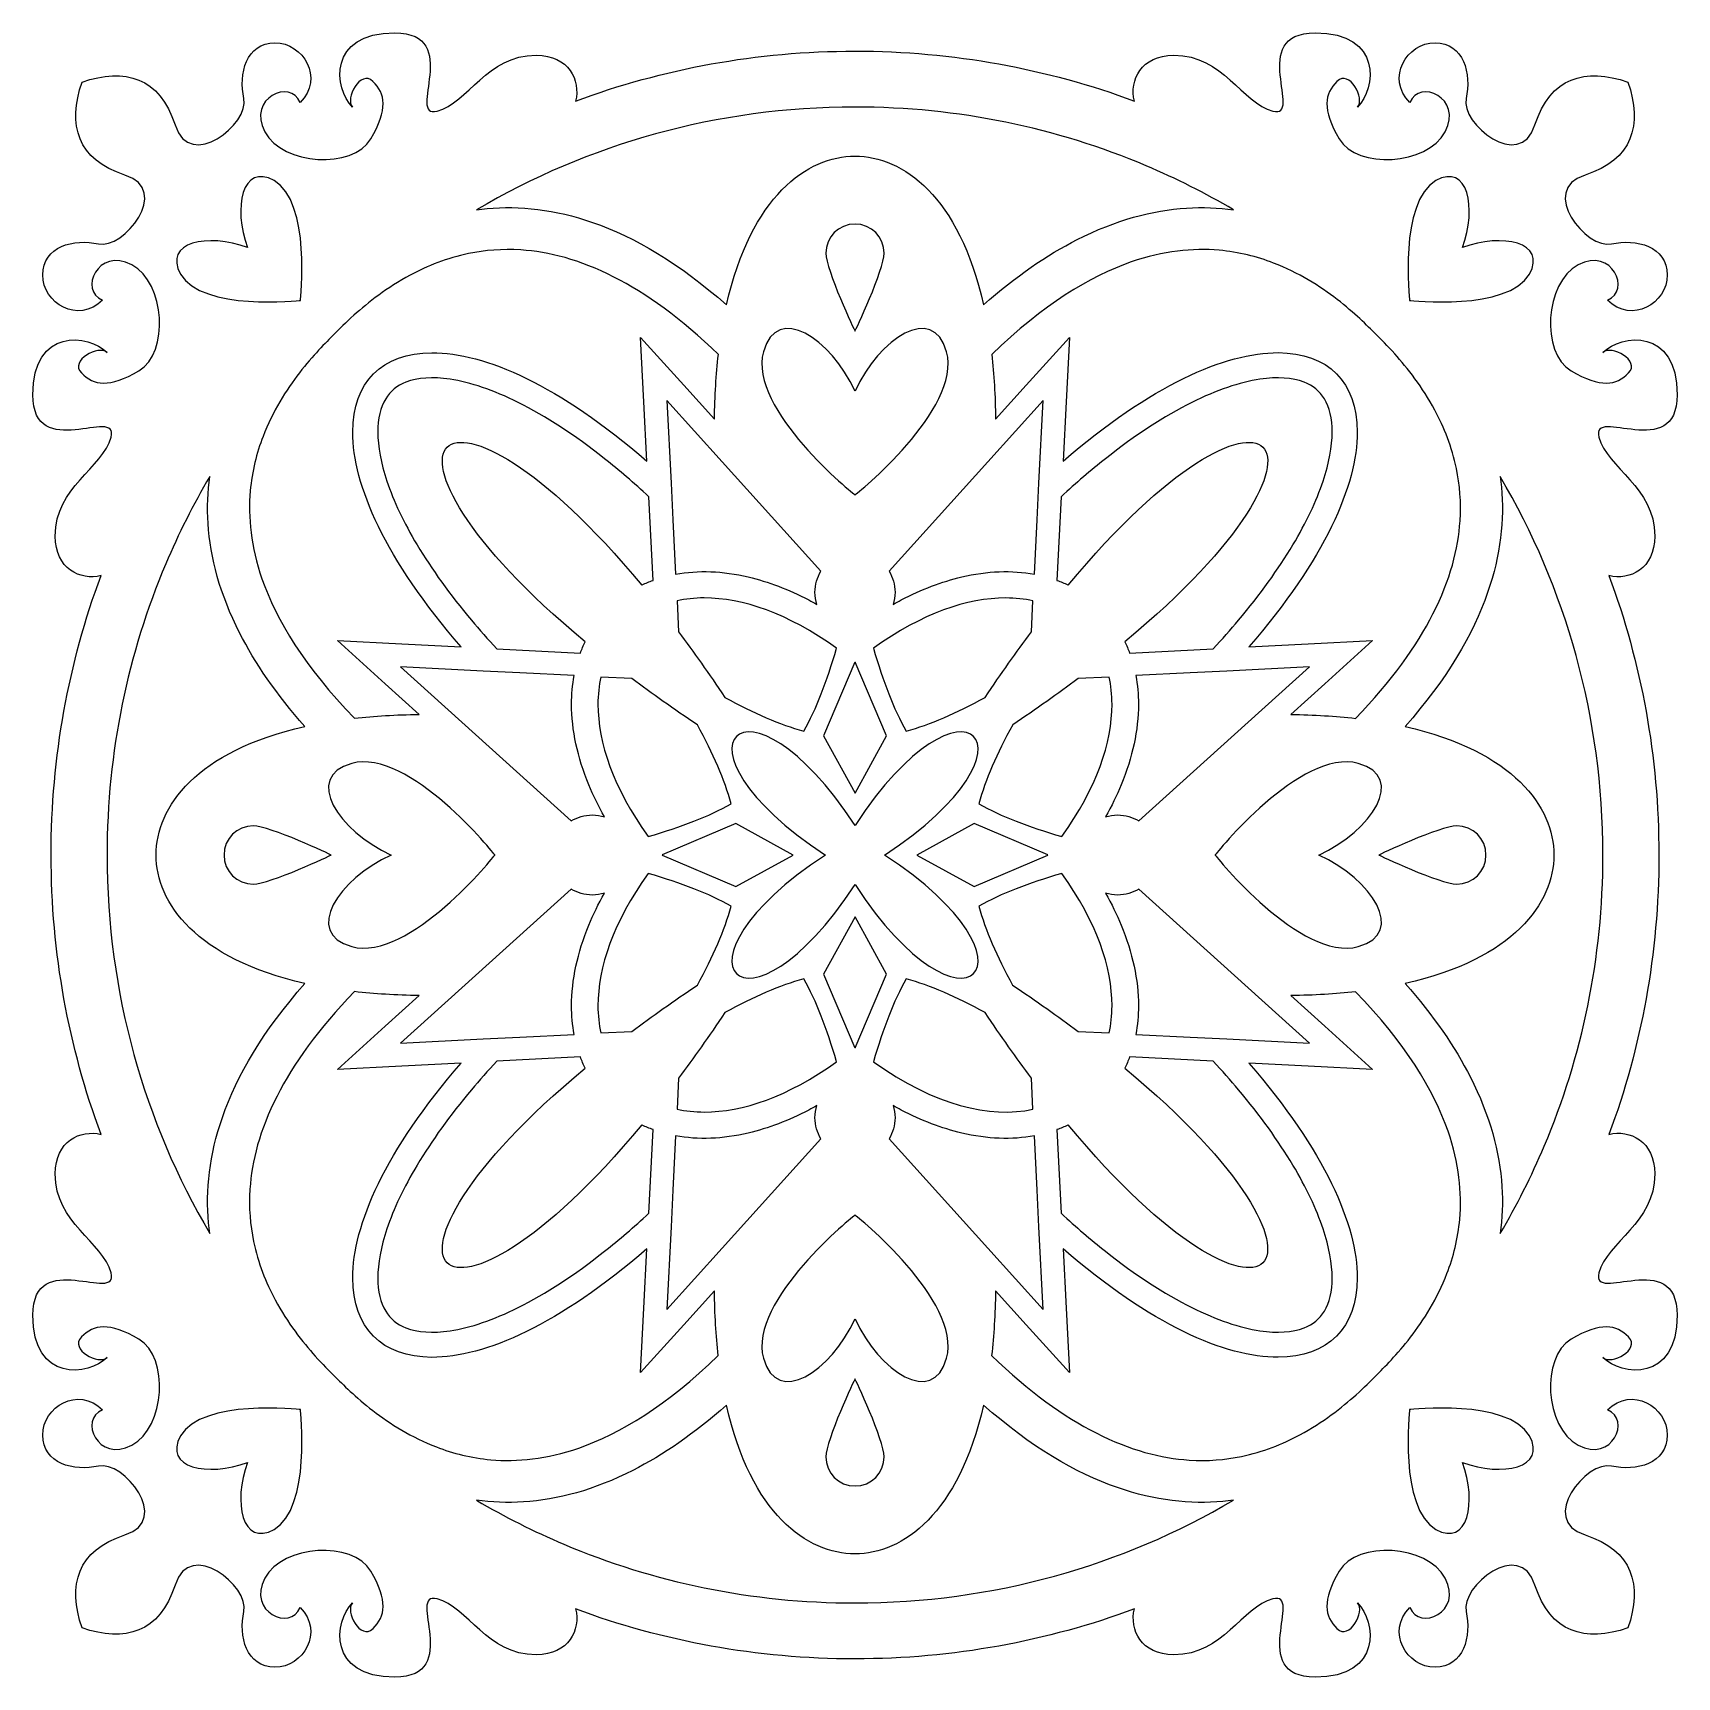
# Model space of a CAD drawing. Header units: centimetres. Extents: x -10.6 to 10.6, y -10.6 to 10.6.
import ezdxf

# ---------------------------------------------------------------- set-up
doc = ezdxf.new("R2010")
doc.units = ezdxf.units.CM
doc.header["$MEASUREMENT"] = 0
doc.layers.add('Layer 1', color=7, linetype='Continuous')

msp = doc.modelspace()

# ---------------------------------------------------------------- linework, layer by layer
at = {"layer": 'Layer 1', "color": 244}
for points, knots in [([(9.67502, -6.50002), (9.91315, -6.73815), (10.63413, -6.82969), (10.63413, -5.95048), (10.63413, -5.95048), (10.63413, -5.07127), (9.51627, -5.8121), (9.6221, -5.40623), (9.6221, -5.40623), (9.72793, -5.00062), (10.34521, -4.7662), (10.34521, -4.12485), (10.34521, -4.12485), (10.34521, -3.69911), (10.01871, -3.54832), (9.75281, -3.61391), (9.75281, -3.61391), (10.1703, -2.48784), (10.39837, -1.26997), (10.39813, 0.00003), (10.39813, 0.00003), (10.39813, 1.26977), (10.17006, 2.48791), (9.75281, 3.61397), (9.75281, 3.61397), (10.01872, 3.54835), (10.34521, 3.69917), (10.34521, 4.12488), (10.34521, 4.12488), (10.34521, 4.76623), (9.72794, 5.00065), (9.6221, 5.40626), (9.6221, 5.40626), (9.51627, 5.81213), (10.63413, 5.0713), (10.63413, 5.95051), (10.63413, 5.95051), (10.63413, 6.82972), (9.91314, 6.73817), (9.67502, 6.50005), (9.67502, 6.50005), (9.77874, 6.60377), (10.16688, 6.39607), (10.00575, 6.23494), (10.00575, 6.23494), (9.84435, 6.07354), (9.65174, 6.0365), (9.26174, 6.26457), (9.26174, 6.26457), (8.87204, 6.49238), (8.91646, 7.39963), (9.35461, 7.63485), (9.35461, 7.63485), (9.79279, 7.87033), (10.04544, 7.2938), (9.7327, 7.17871), (9.7327, 7.17871), (10.04808, 6.86333), (10.50661, 7.13505), (10.50661, 7.50415), (10.50661, 7.50415), (10.50661, 7.87351), (10.10259, 7.97723), (9.78509, 7.90394), (9.78509, 7.90394), (9.46785, 7.83065), (8.82836, 8.599), (9.44404, 8.79506), (9.44404, 8.79506), (10.05996, 8.99085), (10.18646, 9.44567), (9.99832, 9.99839), (9.99832, 9.99839), (9.44561, 10.18651), (8.99079, 10.06004), (8.79502, 9.44409), (8.79502, 9.44409), (8.59896, 8.8284), (7.83061, 9.4679), (7.9039, 9.78514), (7.9039, 9.78514), (7.97719, 10.10264), (7.87347, 10.50666), (7.50411, 10.50666), (7.50411, 10.50666), (7.13502, 10.50666), (6.86329, 10.04814), (7.17867, 9.73275), (7.17867, 9.73275), (7.29376, 10.04549), (7.87029, 9.79281), (7.63479, 9.35466), (7.63479, 9.35466), (7.39958, 8.91651), (6.49232, 8.87206), (6.26451, 9.26179), (6.26451, 9.26179), (6.03647, 9.65179), (6.07348, 9.8444), (6.23461, 10.0058), (6.23461, 10.0058), (6.39603, 10.16693), (6.6037, 9.77879), (6.49999, 9.67507), (6.49999, 9.67507), (6.73812, 9.9132), (6.82966, 10.63418), (5.95045, 10.63418), (5.95045, 10.63418), (5.07124, 10.63418), (5.81207, 9.51632), (5.4062, 9.62215), (5.4062, 9.62215), (5.00059, 9.72798), (4.76617, 10.34526), (4.12482, 10.34526), (4.12482, 10.34526), (3.69908, 10.34526), (3.54829, 10.01876), (3.61388, 9.75286), (3.61388, 9.75286), (2.48781, 10.17037), (1.26994, 10.39844), (-0.00006, 10.39818), (-0.00006, 10.39818), (-1.2698, 10.39818), (-2.48794, 10.17011), (-3.614, 9.75286), (-3.614, 9.75286), (-3.54838, 10.01877), (-3.6992, 10.34526), (-4.12491, 10.34526), (-4.12491, 10.34526), (-4.76626, 10.34526), (-5.00068, 9.72799), (-5.40629, 9.62215), (-5.40629, 9.62215), (-5.8121, 9.51627), (-5.07127, 10.63413), (-5.95048, 10.63413), (-5.95048, 10.63413), (-6.82969, 10.63413), (-6.73814, 9.91314), (-6.50002, 9.67502), (-6.50002, 9.67502), (-6.60374, 9.77874), (-6.39604, 10.16688), (-6.23491, 10.00575), (-6.23491, 10.00575), (-6.07351, 9.84435), (-6.03647, 9.65174), (-6.26454, 9.26174), (-6.26454, 9.26174), (-6.49235, 8.87201), (-7.3996, 8.91646), (-7.63482, 9.35461), (-7.63482, 9.35461), (-7.8703, 9.79276), (-7.29377, 10.04544), (-7.17868, 9.7327), (-7.17868, 9.7327), (-6.8633, 10.04808), (-7.13502, 10.50661), (-7.50412, 10.50661), (-7.50412, 10.50661), (-7.87348, 10.50661), (-7.9772, 10.10259), (-7.90391, 9.78509), (-7.90391, 9.78509), (-7.83062, 9.46785), (-8.59897, 8.82836), (-8.79503, 9.44404), (-8.79503, 9.44404), (-8.99082, 10.05999), (-9.44564, 10.18646), (-9.99836, 9.99834), (-9.99836, 9.99834), (-10.18648, 9.44563), (-10.06001, 8.99081), (-9.44406, 8.79501), (-9.44406, 8.79501), (-8.82837, 8.59895), (-9.46787, 7.8306), (-9.78511, 7.90389), (-9.78511, 7.90389), (-10.10261, 7.97718), (-10.50663, 7.87346), (-10.50663, 7.5041), (-10.50663, 7.5041), (-10.50663, 7.13501), (-10.04811, 6.86328), (-9.73272, 7.17866), (-9.73272, 7.17866), (-10.04546, 7.29375), (-9.79278, 7.87028), (-9.35463, 7.6348), (-9.35463, 7.6348), (-8.91648, 7.39959), (-8.87203, 6.49233), (-9.26176, 6.26452), (-9.26176, 6.26452), (-9.65176, 6.03645), (-9.84437, 6.07349), (-10.00577, 6.23489), (-10.00577, 6.23489), (-10.1669, 6.39602), (-9.77876, 6.60372), (-9.67504, 6.5), (-9.67504, 6.5), (-9.91317, 6.73813), (-10.63415, 6.82967), (-10.63415, 5.95046), (-10.63415, 5.95046), (-10.63415, 5.07125), (-9.51629, 5.81208), (-9.62212, 5.40621), (-9.62212, 5.40621), (-9.72795, 5.0006), (-10.34523, 4.76618), (-10.34523, 4.12483), (-10.34523, 4.12483), (-10.34523, 3.69912), (-10.01873, 3.5483), (-9.75283, 3.61392), (-9.75283, 3.61392), (-10.17034, 2.48785), (-10.39841, 1.26998), (-10.39815, -0.00002), (-10.39815, -0.00002), (-10.39815, -1.26976), (-10.17008, -2.4879), (-9.75283, -3.61396), (-9.75283, -3.61396), (-10.01874, -3.54837), (-10.34523, -3.69916), (-10.34523, -4.1249), (-10.34523, -4.1249), (-10.34523, -4.76622), (-9.72796, -5.00067), (-9.62212, -5.40628), (-9.62212, -5.40628), (-9.51627, -5.8121), (-10.63413, -5.07127), (-10.63413, -5.95048), (-10.63413, -5.95048), (-10.63413, -6.82966), (-9.91314, -6.73814), (-9.67502, -6.50002), (-9.67502, -6.50002), (-9.77874, -6.60374), (-10.16688, -6.39604), (-10.00575, -6.23464), (-10.00575, -6.23464), (-9.84435, -6.07351), (-9.65174, -6.03649), (-9.26174, -6.26454), (-9.26174, -6.26454), (-8.87201, -6.49235), (-8.91646, -7.3996), (-9.35461, -7.63482), (-9.35461, -7.63482), (-9.79276, -7.8703), (-10.04544, -7.29377), (-9.7327, -7.1787), (-9.7327, -7.1787), (-10.04808, -6.86332), (-10.50661, -7.13504), (-10.50661, -7.50414), (-10.50661, -7.50414), (-10.50661, -7.8735), (-10.10259, -7.97722), (-9.78509, -7.90393), (-9.78509, -7.90393), (-9.46785, -7.83061), (-8.82836, -8.59899), (-9.44404, -8.79505), (-9.44404, -8.79505), (-10.05999, -8.99082), (-10.18646, -9.44566), (-9.99834, -9.99835), (-9.99834, -9.99835), (-9.44563, -10.18647), (-8.99081, -10.06), (-8.79501, -9.44407), (-8.79501, -9.44407), (-8.59895, -8.82836), (-7.8306, -9.46786), (-7.90389, -9.78512), (-7.90389, -9.78512), (-7.97718, -10.10262), (-7.87346, -10.50664), (-7.5041, -10.50664), (-7.5041, -10.50664), (-7.13501, -10.50664), (-6.86328, -10.04812), (-7.17866, -9.73273), (-7.17866, -9.73273), (-7.29375, -10.04547), (-7.87028, -9.79282), (-7.6348, -9.35464), (-7.6348, -9.35464), (-7.39959, -8.91649), (-6.49233, -8.87207), (-6.26452, -9.26177), (-6.26452, -9.26177), (-6.03645, -9.65177), (-6.07349, -9.84441), (-6.23462, -10.00578), (-6.23462, -10.00578), (-6.39602, -10.16691), (-6.60371, -9.77877), (-6.5, -9.67505), (-6.5, -9.67505), (-6.73813, -9.91318), (-6.82967, -10.63416), (-5.95046, -10.63416), (-5.95046, -10.63416), (-5.07125, -10.63416), (-5.81208, -9.5163), (-5.40621, -9.62213), (-5.40621, -9.62213), (-5.0006, -9.72796), (-4.76618, -10.34524), (-4.12483, -10.34524), (-4.12483, -10.34524), (-3.69912, -10.34524), (-3.5483, -10.01874), (-3.61392, -9.75284), (-3.61392, -9.75284), (-2.48785, -10.17033), (-1.26998, -10.3984), (0.00002, -10.39816), (0.00002, -10.39816), (1.26976, -10.39816), (2.4879, -10.17009), (3.61396, -9.75284), (3.61396, -9.75284), (3.54837, -10.01875), (3.69916, -10.34524), (4.1249, -10.34524), (4.1249, -10.34524), (4.76622, -10.34524), (5.00067, -9.72797), (5.40628, -9.62213), (5.40628, -9.62213), (5.81215, -9.5163), (5.07132, -10.63416), (5.95053, -10.63416), (5.95053, -10.63416), (6.82971, -10.63416), (6.73819, -9.91317), (6.50007, -9.67505), (6.50007, -9.67505), (6.60379, -9.77877), (6.39609, -10.16691), (6.23469, -10.00578), (6.23469, -10.00578), (6.07356, -9.84438), (6.03654, -9.65177), (6.26459, -9.26177), (6.26459, -9.26177), (6.4924, -8.87207), (7.39965, -8.91649), (7.63487, -9.35464), (7.63487, -9.35464), (7.87035, -9.79282), (7.29382, -10.04547), (7.17875, -9.73273), (7.17875, -9.73273), (6.86337, -10.04811), (7.13509, -10.50664), (7.50419, -10.50664), (7.50419, -10.50664), (7.87355, -10.50664), (7.97727, -10.10262), (7.90398, -9.78512), (7.90398, -9.78512), (7.83066, -9.46788), (8.59904, -8.82839), (8.7951, -9.44407), (8.7951, -9.44407), (8.99087, -10.05999), (9.44571, -10.18649), (9.9984, -9.99835), (9.9984, -9.99835), (10.18652, -9.44564), (10.06005, -8.99082), (9.44412, -8.79505), (9.44412, -8.79505), (8.82841, -8.59899), (9.46791, -7.83064), (9.78517, -7.90393), (9.78517, -7.90393), (10.10267, -7.97722), (10.50669, -7.8735), (10.50669, -7.50414), (10.50669, -7.50414), (10.50669, -7.13505), (10.04817, -6.86332), (9.73278, -7.1787), (9.73278, -7.1787), (10.04552, -7.29379), (9.79287, -7.87032), (9.35469, -7.63482), (9.35469, -7.63482), (8.91654, -7.39961), (8.87212, -6.49235), (9.26182, -6.26454), (9.26182, -6.26454), (9.65182, -6.0365), (9.84446, -6.07351), (10.00583, -6.23464), (10.00583, -6.23464), (10.16688, -6.39604), (9.77874, -6.60374), (9.67502, -6.50002)], [0, 0, 0, 0, 0.00952381, 0.00952381, 0.00952381, 0.00952381, 0.01904762, 0.01904762, 0.01904762, 0.01904762, 0.02857143, 0.02857143, 0.02857143, 0.02857143, 0.03809524, 0.03809524, 0.03809524, 0.03809524, 0.04761905, 0.04761905, 0.04761905, 0.04761905, 0.05714286, 0.05714286, 0.05714286, 0.05714286, 0.06666667, 0.06666667, 0.06666667, 0.06666667, 0.07619048, 0.07619048, 0.07619048, 0.07619048, 0.08571429, 0.08571429, 0.08571429, 0.08571429, 0.0952381, 0.0952381, 0.0952381, 0.0952381, 0.1047619, 0.1047619, 0.1047619, 0.1047619, 0.11428571, 0.11428571, 0.11428571, 0.11428571, 0.12380952, 0.12380952, 0.12380952, 0.12380952, 0.13333333, 0.13333333, 0.13333333, 0.13333333, 0.14285714, 0.14285714, 0.14285714, 0.14285714, 0.15238095, 0.15238095, 0.15238095, 0.15238095, 0.16190476, 0.16190476, 0.16190476, 0.16190476, 0.17142857, 0.17142857, 0.17142857, 0.17142857, 0.18095238, 0.18095238, 0.18095238, 0.18095238, 0.19047619, 0.19047619, 0.19047619, 0.19047619, 0.2, 0.2, 0.2, 0.2, 0.20952381, 0.20952381, 0.20952381, 0.20952381, 0.21904762, 0.21904762, 0.21904762, 0.21904762, 0.22857143, 0.22857143, 0.22857143, 0.22857143, 0.23809524, 0.23809524, 0.23809524, 0.23809524, 0.24761905, 0.24761905, 0.24761905, 0.24761905, 0.25714286, 0.25714286, 0.25714286, 0.25714286, 0.26666667, 0.26666667, 0.26666667, 0.26666667, 0.27619048, 0.27619048, 0.27619048, 0.27619048, 0.28571429, 0.28571429, 0.28571429, 0.28571429, 0.2952381, 0.2952381, 0.2952381, 0.2952381, 0.3047619, 0.3047619, 0.3047619, 0.3047619, 0.31428571, 0.31428571, 0.31428571, 0.31428571, 0.32380952, 0.32380952, 0.32380952, 0.32380952, 0.33333333, 0.33333333, 0.33333333, 0.33333333, 0.34285714, 0.34285714, 0.34285714, 0.34285714, 0.35238095, 0.35238095, 0.35238095, 0.35238095, 0.36190476, 0.36190476, 0.36190476, 0.36190476, 0.37142857, 0.37142857, 0.37142857, 0.37142857, 0.38095238, 0.38095238, 0.38095238, 0.38095238, 0.39047619, 0.39047619, 0.39047619, 0.39047619, 0.4, 0.4, 0.4, 0.4, 0.40952381, 0.40952381, 0.40952381, 0.40952381, 0.41904762, 0.41904762, 0.41904762, 0.41904762, 0.42857143, 0.42857143, 0.42857143, 0.42857143, 0.43809524, 0.43809524, 0.43809524, 0.43809524, 0.44761905, 0.44761905, 0.44761905, 0.44761905, 0.45714286, 0.45714286, 0.45714286, 0.45714286, 0.46666667, 0.46666667, 0.46666667, 0.46666667, 0.47619048, 0.47619048, 0.47619048, 0.47619048, 0.48571429, 0.48571429, 0.48571429, 0.48571429, 0.4952381, 0.4952381, 0.4952381, 0.4952381, 0.5047619, 0.5047619, 0.5047619, 0.5047619, 0.51428571, 0.51428571, 0.51428571, 0.51428571, 0.52380952, 0.52380952, 0.52380952, 0.52380952, 0.53333333, 0.53333333, 0.53333333, 0.53333333, 0.54285714, 0.54285714, 0.54285714, 0.54285714, 0.55238095, 0.55238095, 0.55238095, 0.55238095, 0.56190476, 0.56190476, 0.56190476, 0.56190476, 0.57142857, 0.57142857, 0.57142857, 0.57142857, 0.58095238, 0.58095238, 0.58095238, 0.58095238, 0.59047619, 0.59047619, 0.59047619, 0.59047619, 0.6, 0.6, 0.6, 0.6, 0.60952381, 0.60952381, 0.60952381, 0.60952381, 0.61904762, 0.61904762, 0.61904762, 0.61904762, 0.62857143, 0.62857143, 0.62857143, 0.62857143, 0.63809524, 0.63809524, 0.63809524, 0.63809524, 0.64761905, 0.64761905, 0.64761905, 0.64761905, 0.65714286, 0.65714286, 0.65714286, 0.65714286, 0.66666667, 0.66666667, 0.66666667, 0.66666667, 0.67619048, 0.67619048, 0.67619048, 0.67619048, 0.68571429, 0.68571429, 0.68571429, 0.68571429, 0.6952381, 0.6952381, 0.6952381, 0.6952381, 0.7047619, 0.7047619, 0.7047619, 0.7047619, 0.71428571, 0.71428571, 0.71428571, 0.71428571, 0.72380952, 0.72380952, 0.72380952, 0.72380952, 0.73333333, 0.73333333, 0.73333333, 0.73333333, 0.74285714, 0.74285714, 0.74285714, 0.74285714, 0.75238095, 0.75238095, 0.75238095, 0.75238095, 0.76190476, 0.76190476, 0.76190476, 0.76190476, 0.77142857, 0.77142857, 0.77142857, 0.77142857, 0.78095238, 0.78095238, 0.78095238, 0.78095238, 0.79047619, 0.79047619, 0.79047619, 0.79047619, 0.8, 0.8, 0.8, 0.8, 0.80952381, 0.80952381, 0.80952381, 0.80952381, 0.81904762, 0.81904762, 0.81904762, 0.81904762, 0.82857143, 0.82857143, 0.82857143, 0.82857143, 0.83809524, 0.83809524, 0.83809524, 0.83809524, 0.84761905, 0.84761905, 0.84761905, 0.84761905, 0.85714286, 0.85714286, 0.85714286, 0.85714286, 0.86666667, 0.86666667, 0.86666667, 0.86666667, 0.87619048, 0.87619048, 0.87619048, 0.87619048, 0.88571429, 0.88571429, 0.88571429, 0.88571429, 0.8952381, 0.8952381, 0.8952381, 0.8952381, 0.9047619, 0.9047619, 0.9047619, 0.9047619, 0.91428571, 0.91428571, 0.91428571, 0.91428571, 0.92380952, 0.92380952, 0.92380952, 0.92380952, 0.93333333, 0.93333333, 0.93333333, 0.93333333, 0.94285714, 0.94285714, 0.94285714, 0.94285714, 0.95238095, 0.95238095, 0.95238095, 0.95238095, 0.96190476, 0.96190476, 0.96190476, 0.96190476, 0.97142857, 0.97142857, 0.97142857, 0.97142857, 0.98095238, 0.98095238, 0.98095238, 0.98095238, 1, 1, 1, 1]), ([(0, 9.67502), (1.33694, 9.67502), (2.60853, 9.40435), (3.76581, 8.91487), (3.76581, 8.91487), (4.15607, 8.74977), (4.5331, 8.5598), (4.89505, 8.34681), (4.89505, 8.34681), (4.70217, 8.37274), (4.49897, 8.38174), (4.28651, 8.36771), (4.28651, 8.36771), (3.84862, 8.3394), (3.37317, 8.21505), (2.87205, 7.95946), (2.87205, 7.95946), (2.48417, 7.76155), (2.08042, 7.48559), (1.66214, 7.11544), (1.66214, 7.11544), (1.34752, 8.52144), (0.61809, 9.03949), (0.00027, 9.03949), (0.00027, 9.03949), (-0.61753, 9.03949), (-1.34699, 8.52117), (-1.66158, 7.11465), (-1.66158, 7.11465), (-2.27171, 7.65466), (-2.85115, 7.99465), (-3.3946, 8.1833), (-3.3946, 8.1833), (-3.88355, 8.35316), (-4.3426, 8.3992), (-4.75668, 8.36242), (-4.75668, 8.36242), (-4.80351, 8.35845), (-4.84928, 8.35289), (-4.89479, 8.34681), (-4.89479, 8.34681), (-3.45863, 9.19083), (-1.78726, 9.67475), (0, 9.67502)], [0, 0, 0, 0, 0.08333333, 0.08333333, 0.08333333, 0.08333333, 0.16666667, 0.16666667, 0.16666667, 0.16666667, 0.25, 0.25, 0.25, 0.25, 0.33333333, 0.33333333, 0.33333333, 0.33333333, 0.41666667, 0.41666667, 0.41666667, 0.41666667, 0.5, 0.5, 0.5, 0.5, 0.58333333, 0.58333333, 0.58333333, 0.58333333, 0.66666667, 0.66666667, 0.66666667, 0.66666667, 0.75, 0.75, 0.75, 0.75, 0.83333333, 0.83333333, 0.83333333, 0.83333333, 1, 1, 1, 1]), ([(-7.85813, 7.85813), (-8.048, 8.36788), (-7.92666, 8.95734), (-7.5143, 8.72276), (-7.5143, 8.72276), (-7.02977, 8.44706), (-7.17354, 7.17355), (-7.17354, 7.17355), (-7.17354, 7.17355), (-7.17354, 7.17355), (-8.44706, 7.02978), (-8.72275, 7.51431), (-8.72275, 7.51431), (-8.95736, 7.92665), (-8.36787, 8.04796), (-7.85813, 7.85813)], [0, 0, 0, 0, 0.2, 0.2, 0.2, 0.2, 0.4, 0.4, 0.4, 0.4, 0.6, 0.6, 0.6, 0.6, 1, 1, 1, 1]), ([(7.51433, 8.72276), (7.92666, 8.95737), (8.04799, 8.36787), (7.85813, 7.85813), (7.85813, 7.85813), (8.36788, 8.048), (8.95734, 7.92666), (8.72279, 7.5143), (8.72279, 7.5143), (8.44709, 7.02977), (7.17355, 7.17354), (7.17355, 7.17354), (7.17355, 7.17354), (7.17355, 7.17354), (7.02974, 8.44706), (7.51433, 8.72276)], [0, 0, 0, 0, 0.2, 0.2, 0.2, 0.2, 0.4, 0.4, 0.4, 0.4, 0.6, 0.6, 0.6, 0.6, 1, 1, 1, 1]), ([(-0.37809, 7.78351), (-0.37809, 7.99227), (-0.20902, 8.1616), (0, 8.1616), (0, 8.1616), (0.20902, 8.1616), (0.37809, 7.99227), (0.37809, 7.78351), (0.37809, 7.78351), (0.37809, 7.57449), (0, 6.77386), (0, 6.77386), (0, 6.77386), (0, 6.77386), (-0.37809, 7.57449), (-0.37809, 7.78351)], [0, 0, 0, 0, 0.2, 0.2, 0.2, 0.2, 0.4, 0.4, 0.4, 0.4, 0.6, 0.6, 0.6, 0.6, 1, 1, 1, 1]), ([(-6.73709, 6.73709), (-6.67174, 6.80244), (-6.58707, 6.88684), (-6.48203, 6.9813), (-6.48203, 6.9813), (-6.29814, 7.1464), (-6.05235, 7.3406), (-5.75416, 7.50068), (-5.75416, 7.50068), (-5.53032, 7.6208), (-5.27738, 7.72187), (-4.99772, 7.77982), (-4.99772, 7.77982), (-4.78817, 7.82295), (-4.56327, 7.84226), (-4.32197, 7.82665), (-4.32197, 7.82665), (-3.96002, 7.80284), (-3.55997, 7.70124), (-3.11838, 7.47608), (-3.11838, 7.47608), (-2.70298, 7.26468), (-2.25108, 6.94294), (-1.76742, 6.47384), (-1.76742, 6.47384), (-1.79652, 6.21746), (-1.81399, 5.93885), (-1.81796, 5.63617), (-1.81796, 5.63617), (-1.81796, 5.63617), (-2.21457, 6.07591), (-2.21457, 6.07591), (-2.21457, 6.07591), (-2.21457, 6.07591), (-2.77258, 6.69398), (-2.77258, 6.69398), (-2.77258, 6.69398), (-2.77258, 6.69398), (-2.73025, 5.86239), (-2.73025, 5.86239), (-2.73025, 5.86239), (-2.73025, 5.86239), (-2.69083, 5.09245), (-2.69083, 5.09245), (-2.69083, 5.09245), (-3.81981, 6.07591), (-4.79268, 6.49818), (-5.47239, 6.49765), (-5.47239, 6.49765), (-6.11692, 6.49686), (-6.49765, 6.11586), (-6.49765, 5.4708), (-6.49765, 5.4708), (-6.49765, 4.79082), (-6.07485, 3.81901), (-5.09245, 2.69082), (-5.09245, 2.69082), (-5.09245, 2.69082), (-5.86239, 2.73024), (-5.86239, 2.73024), (-5.86239, 2.73024), (-5.86239, 2.73024), (-6.69398, 2.77257), (-6.69398, 2.77257), (-6.69398, 2.77257), (-6.69398, 2.77257), (-6.07565, 2.21456), (-6.07565, 2.21456), (-6.07565, 2.21456), (-6.07565, 2.21456), (-5.63697, 1.81874), (-5.63697, 1.81874), (-5.63697, 1.81874), (-5.93939, 1.81477), (-6.21773, 1.79731), (-6.47411, 1.76794), (-6.47411, 1.76794), (-7.11943, 2.43416), (-7.48588, 3.039), (-7.67082, 3.5724), (-7.67082, 3.5724), (-7.81608, 3.99176), (-7.85206, 4.36853), (-7.82216, 4.70905), (-7.82216, 4.70905), (-7.79967, 4.96437), (-7.73961, 5.19959), (-7.6568, 5.41469), (-7.6568, 5.41469), (-7.53271, 5.73748), (-7.35756, 6.0145), (-7.18558, 6.23728), (-7.18558, 6.23728), (-7.09959, 6.34867), (-7.01466, 6.4463), (-6.93793, 6.52964), (-6.93793, 6.52964), (-6.86091, 6.613), (-6.79212, 6.68179), (-6.73709, 6.73709)], [0, 0, 0, 0, 0.03846154, 0.03846154, 0.03846154, 0.03846154, 0.07692308, 0.07692308, 0.07692308, 0.07692308, 0.11538462, 0.11538462, 0.11538462, 0.11538462, 0.15384615, 0.15384615, 0.15384615, 0.15384615, 0.19230769, 0.19230769, 0.19230769, 0.19230769, 0.23076923, 0.23076923, 0.23076923, 0.23076923, 0.26923077, 0.26923077, 0.26923077, 0.26923077, 0.30769231, 0.30769231, 0.30769231, 0.30769231, 0.34615385, 0.34615385, 0.34615385, 0.34615385, 0.38461538, 0.38461538, 0.38461538, 0.38461538, 0.42307692, 0.42307692, 0.42307692, 0.42307692, 0.46153846, 0.46153846, 0.46153846, 0.46153846, 0.5, 0.5, 0.5, 0.5, 0.53846154, 0.53846154, 0.53846154, 0.53846154, 0.57692308, 0.57692308, 0.57692308, 0.57692308, 0.61538462, 0.61538462, 0.61538462, 0.61538462, 0.65384615, 0.65384615, 0.65384615, 0.65384615, 0.69230769, 0.69230769, 0.69230769, 0.69230769, 0.73076923, 0.73076923, 0.73076923, 0.73076923, 0.76923077, 0.76923077, 0.76923077, 0.76923077, 0.80769231, 0.80769231, 0.80769231, 0.80769231, 0.84615385, 0.84615385, 0.84615385, 0.84615385, 0.88461538, 0.88461538, 0.88461538, 0.88461538, 0.92307692, 0.92307692, 0.92307692, 0.92307692, 1, 1, 1, 1]), ([(5.41496, 7.65678), (5.73746, 7.53269), (6.01451, 7.35754), (6.23729, 7.18556), (6.23729, 7.18556), (6.34868, 7.09957), (6.44628, 7.01464), (6.52965, 6.93791), (6.52965, 6.93791), (6.61326, 6.86092), (6.68179, 6.79212), (6.73708, 6.73709), (6.73708, 6.73709), (6.80243, 6.67174), (6.88683, 6.58707), (6.98129, 6.48203), (6.98129, 6.48203), (7.14636, 6.29814), (7.34059, 6.05235), (7.50067, 5.75416), (7.50067, 5.75416), (7.62079, 5.53032), (7.72184, 5.27738), (7.77981, 4.99798), (7.77981, 4.99798), (7.82294, 4.78817), (7.84225, 4.56327), (7.82664, 4.32197), (7.82664, 4.32197), (7.80285, 3.96002), (7.70125, 3.55997), (7.47607, 3.11838), (7.47607, 3.11838), (7.26469, 2.70298), (6.94296, 2.25108), (6.47383, 1.76742), (6.47383, 1.76742), (6.21748, 1.79652), (5.93884, 1.81399), (5.63616, 1.81796), (5.63616, 1.81796), (5.63616, 1.81796), (6.0759, 2.21457), (6.0759, 2.21457), (6.0759, 2.21457), (6.0759, 2.21457), (6.69397, 2.77258), (6.69397, 2.77258), (6.69397, 2.77258), (6.69397, 2.77258), (5.86238, 2.73025), (5.86238, 2.73025), (5.86238, 2.73025), (5.86238, 2.73025), (5.09242, 2.69083), (5.09242, 2.69083), (5.09242, 2.69083), (6.07482, 3.81901), (6.49762, 4.79083), (6.49762, 5.47081), (6.49762, 5.47081), (6.49788, 6.11586), (6.11715, 6.49713), (5.47289, 6.49792), (5.47289, 6.49792), (4.7932, 6.49871), (3.82004, 6.07591), (2.69082, 5.09245), (2.69082, 5.09245), (2.69082, 5.09245), (2.73024, 5.86239), (2.73024, 5.86239), (2.73024, 5.86239), (2.73024, 5.86239), (2.77257, 6.69398), (2.77257, 6.69398), (2.77257, 6.69398), (2.77257, 6.69398), (2.21456, 6.07591), (2.21456, 6.07591), (2.21456, 6.07591), (2.21456, 6.07591), (1.81874, 5.6375), (1.81874, 5.6375), (1.81874, 5.6375), (1.81477, 5.93965), (1.79728, 6.218), (1.7682, 6.47411), (1.7682, 6.47411), (2.43416, 7.11943), (3.03899, 7.48588), (3.57237, 7.67082), (3.57237, 7.67082), (3.99176, 7.81608), (4.36853, 7.85206), (4.70905, 7.82216), (4.70905, 7.82216), (4.96438, 7.79965), (5.19956, 7.73959), (5.41496, 7.65678)], [0, 0, 0, 0, 0.03846154, 0.03846154, 0.03846154, 0.03846154, 0.07692308, 0.07692308, 0.07692308, 0.07692308, 0.11538462, 0.11538462, 0.11538462, 0.11538462, 0.15384615, 0.15384615, 0.15384615, 0.15384615, 0.19230769, 0.19230769, 0.19230769, 0.19230769, 0.23076923, 0.23076923, 0.23076923, 0.23076923, 0.26923077, 0.26923077, 0.26923077, 0.26923077, 0.30769231, 0.30769231, 0.30769231, 0.30769231, 0.34615385, 0.34615385, 0.34615385, 0.34615385, 0.38461538, 0.38461538, 0.38461538, 0.38461538, 0.42307692, 0.42307692, 0.42307692, 0.42307692, 0.46153846, 0.46153846, 0.46153846, 0.46153846, 0.5, 0.5, 0.5, 0.5, 0.53846154, 0.53846154, 0.53846154, 0.53846154, 0.57692308, 0.57692308, 0.57692308, 0.57692308, 0.61538462, 0.61538462, 0.61538462, 0.61538462, 0.65384615, 0.65384615, 0.65384615, 0.65384615, 0.69230769, 0.69230769, 0.69230769, 0.69230769, 0.73076923, 0.73076923, 0.73076923, 0.73076923, 0.76923077, 0.76923077, 0.76923077, 0.76923077, 0.80769231, 0.80769231, 0.80769231, 0.80769231, 0.84615385, 0.84615385, 0.84615385, 0.84615385, 0.88461538, 0.88461538, 0.88461538, 0.88461538, 0.92307692, 0.92307692, 0.92307692, 0.92307692, 1, 1, 1, 1]), ([(0, 5.9989), (0.31353, 6.68444), (1.00991, 7.14322), (1.18428, 6.50928), (1.18428, 6.50928), (1.3888, 5.76421), (0, 4.6572), (0, 4.6572), (0, 4.6572), (0, 4.6572), (-1.3888, 5.76422), (-1.18428, 6.50928), (-1.18428, 6.50928), (-1.01018, 7.14322), (-0.31353, 6.68443), (0, 5.9989)], [0, 0, 0, 0, 0.2, 0.2, 0.2, 0.2, 0.4, 0.4, 0.4, 0.4, 0.6, 0.6, 0.6, 0.6, 1, 1, 1, 1]), ([(-2.75167, 3.49435), (-2.75379, 3.49329), (-2.7559, 3.49223), (-2.75828, 3.49091), (-2.75828, 3.49091), (-5.35755, 6.62516), (-6.6249, 5.35755), (-3.49091, 2.75801), (-3.49091, 2.75801), (-3.5134, 2.71065), (-3.53404, 2.66197), (-3.55256, 2.61249), (-3.55256, 2.61249), (-3.55256, 2.61249), (-4.63391, 2.66726), (-4.63391, 2.66726), (-4.63391, 2.66726), (-4.74874, 2.79135), (-4.85775, 2.91491), (-4.96094, 3.03768), (-4.96094, 3.03768), (-5.23955, 3.3692), (-5.47608, 3.69676), (-5.6642, 4.01055), (-5.6642, 4.01055), (-5.83724, 4.30053), (-5.969, 4.57835), (-6.05499, 4.83658), (-6.05499, 4.83658), (-6.13278, 5.06994), (-6.1722, 5.28346), (-6.1722, 5.47079), (-6.1722, 5.47079), (-6.1722, 5.64489), (-6.13807, 5.78961), (-6.07086, 5.90021), (-6.07086, 5.90021), (-6.01053, 5.99996), (-5.92455, 6.0706), (-5.80839, 6.11611), (-5.80839, 6.11611), (-5.65943, 6.17432), (-5.46205, 6.18728), (-5.23795, 6.15368), (-5.23795, 6.15368), (-4.97337, 6.11426), (-4.67703, 6.01345), (-4.35636, 5.85364), (-4.35636, 5.85364), (-4.00129, 5.6769), (-3.62558, 5.43189), (-3.23902, 5.12577), (-3.23902, 5.12577), (-3.05037, 4.97602), (-2.85934, 4.81144), (-2.66726, 4.63391), (-2.66726, 4.63391), (-2.66726, 4.63391), (-2.61249, 3.55282), (-2.61249, 3.55282), (-2.61249, 3.55282), (-2.65986, 3.5351), (-2.70616, 3.51605), (-2.75167, 3.49435)], [0, 0, 0, 0, 0.05882353, 0.05882353, 0.05882353, 0.05882353, 0.11764706, 0.11764706, 0.11764706, 0.11764706, 0.17647059, 0.17647059, 0.17647059, 0.17647059, 0.23529412, 0.23529412, 0.23529412, 0.23529412, 0.29411765, 0.29411765, 0.29411765, 0.29411765, 0.35294118, 0.35294118, 0.35294118, 0.35294118, 0.41176471, 0.41176471, 0.41176471, 0.41176471, 0.47058824, 0.47058824, 0.47058824, 0.47058824, 0.52941176, 0.52941176, 0.52941176, 0.52941176, 0.58823529, 0.58823529, 0.58823529, 0.58823529, 0.64705882, 0.64705882, 0.64705882, 0.64705882, 0.70588235, 0.70588235, 0.70588235, 0.70588235, 0.76470588, 0.76470588, 0.76470588, 0.76470588, 0.82352941, 0.82352941, 0.82352941, 0.82352941, 0.88235294, 0.88235294, 0.88235294, 0.88235294, 1, 1, 1, 1]), ([(4.63391, 2.66726), (4.63391, 2.66726), (3.55256, 2.61249), (3.55256, 2.61249), (3.55256, 2.61249), (3.53407, 2.66197), (3.51343, 2.71065), (3.49094, 2.75801), (3.49094, 2.75801), (6.62519, 5.35754), (5.35758, 6.62516), (2.75804, 3.49091), (2.75804, 3.49091), (2.75592, 3.49223), (2.75381, 3.49329), (2.75116, 3.49435), (2.75116, 3.49435), (2.70618, 3.51605), (2.65988, 3.5351), (2.61252, 3.55256), (2.61252, 3.55256), (2.61252, 3.55256), (2.66726, 4.63391), (2.66726, 4.63391), (2.66726, 4.63391), (2.85937, 4.81145), (3.05064, 4.97602), (3.23929, 5.12577), (3.23929, 5.12577), (3.62561, 5.43189), (4.00158, 5.6769), (4.35639, 5.85364), (4.35639, 5.85364), (4.67704, 6.01345), (4.97393, 6.11452), (5.23825, 6.15394), (5.23825, 6.15394), (5.46235, 6.18781), (5.65947, 6.17458), (5.80843, 6.1161), (5.80843, 6.1161), (5.92458, 6.07086), (6.01057, 6.00048), (6.0709, 5.90046), (6.0709, 5.90046), (6.1381, 5.7896), (6.17224, 5.64487), (6.17224, 5.47078), (6.17224, 5.47078), (6.17224, 5.28372), (6.13282, 5.06994), (6.05476, 4.83657), (6.05476, 4.83657), (5.96851, 4.57834), (5.83727, 4.30052), (5.66371, 4.01054), (5.66371, 4.01054), (5.47612, 3.69674), (5.23961, 3.36919), (4.96098, 3.03714), (4.96098, 3.03714), (4.85775, 2.91465), (4.74848, 2.79135), (4.63391, 2.66726)], [0, 0, 0, 0, 0.05882353, 0.05882353, 0.05882353, 0.05882353, 0.11764706, 0.11764706, 0.11764706, 0.11764706, 0.17647059, 0.17647059, 0.17647059, 0.17647059, 0.23529412, 0.23529412, 0.23529412, 0.23529412, 0.29411765, 0.29411765, 0.29411765, 0.29411765, 0.35294118, 0.35294118, 0.35294118, 0.35294118, 0.41176471, 0.41176471, 0.41176471, 0.41176471, 0.47058824, 0.47058824, 0.47058824, 0.47058824, 0.52941176, 0.52941176, 0.52941176, 0.52941176, 0.58823529, 0.58823529, 0.58823529, 0.58823529, 0.64705882, 0.64705882, 0.64705882, 0.64705882, 0.70588235, 0.70588235, 0.70588235, 0.70588235, 0.76470588, 0.76470588, 0.76470588, 0.76470588, 0.82352941, 0.82352941, 0.82352941, 0.82352941, 0.88235294, 0.88235294, 0.88235294, 0.88235294, 1, 1, 1, 1]), ([(-0.44159, 3.67004), (-0.49001, 3.59119), (-0.51779, 3.49833), (-0.51779, 3.39911), (-0.51779, 3.39911), (-0.51779, 3.34434), (-0.50932, 3.29169), (-0.49345, 3.24221), (-0.49345, 3.24221), (-0.52864, 3.26179), (-0.5633, 3.28057), (-0.59849, 3.2991), (-0.59849, 3.2991), (-0.86096, 3.43615), (-1.12369, 3.53617), (-1.3798, 3.59676), (-1.3798, 3.59676), (-1.71132, 3.67508), (-2.02909, 3.68619), (-2.31986, 3.63248), (-2.31986, 3.63248), (-2.31986, 3.63248), (-2.35558, 4.33495), (-2.35558, 4.33495), (-2.35558, 4.33495), (-2.35558, 4.33495), (-2.37992, 4.81094), (-2.37992, 4.81094), (-2.37992, 4.81094), (-2.37992, 4.81094), (-2.37992, 4.8112), (-2.37992, 4.8112), (-2.37992, 4.8112), (-2.37992, 4.8112), (-2.43442, 5.87747), (-2.43442, 5.87747), (-2.43442, 5.87747), (-2.43442, 5.87747), (-1.71925, 5.08531), (-1.71925, 5.08531), (-1.71925, 5.08531), (-1.71925, 5.08531), (-1.39937, 4.73077), (-1.39937, 4.73077), (-1.39937, 4.73077), (-1.39937, 4.73077), (-0.44159, 3.67004), (-0.44159, 3.67004)], [0, 0, 0, 0, 0.07692308, 0.07692308, 0.07692308, 0.07692308, 0.15384615, 0.15384615, 0.15384615, 0.15384615, 0.23076923, 0.23076923, 0.23076923, 0.23076923, 0.30769231, 0.30769231, 0.30769231, 0.30769231, 0.38461538, 0.38461538, 0.38461538, 0.38461538, 0.46153846, 0.46153846, 0.46153846, 0.46153846, 0.53846154, 0.53846154, 0.53846154, 0.53846154, 0.61538462, 0.61538462, 0.61538462, 0.61538462, 0.69230769, 0.69230769, 0.69230769, 0.69230769, 0.76923077, 0.76923077, 0.76923077, 0.76923077, 0.84615385, 0.84615385, 0.84615385, 0.84615385, 1, 1, 1, 1]), ([(2.37993, 4.81118), (2.37993, 4.81118), (2.37993, 4.81092), (2.37993, 4.81092), (2.37993, 4.81092), (2.37993, 4.81092), (2.35559, 4.33493), (2.35559, 4.33493), (2.35559, 4.33493), (2.35559, 4.33493), (2.31984, 3.63246), (2.31984, 3.63246), (2.31984, 3.63246), (2.02909, 3.68617), (1.7113, 3.67506), (1.3798, 3.59674), (1.3798, 3.59674), (1.12366, 3.53615), (0.86095, 3.43614), (0.59849, 3.29908), (0.59849, 3.29908), (0.5633, 3.28056), (0.52864, 3.26177), (0.49345, 3.24219), (0.49345, 3.24219), (0.50933, 3.29167), (0.51779, 3.34432), (0.51779, 3.39909), (0.51779, 3.39909), (0.51779, 3.49831), (0.48998, 3.59118), (0.44159, 3.67002), (0.44159, 3.67002), (0.44159, 3.67002), (1.39936, 4.73073), (1.39936, 4.73073), (1.39936, 4.73073), (1.39936, 4.73073), (1.71927, 5.08527), (1.71927, 5.08527), (1.71927, 5.08527), (1.71927, 5.08527), (2.43441, 5.87743), (2.43441, 5.87743), (2.43441, 5.87743), (2.43441, 5.87743), (2.37993, 4.81118), (2.37993, 4.81118)], [0, 0, 0, 0, 0.07692308, 0.07692308, 0.07692308, 0.07692308, 0.15384615, 0.15384615, 0.15384615, 0.15384615, 0.23076923, 0.23076923, 0.23076923, 0.23076923, 0.30769231, 0.30769231, 0.30769231, 0.30769231, 0.38461538, 0.38461538, 0.38461538, 0.38461538, 0.46153846, 0.46153846, 0.46153846, 0.46153846, 0.53846154, 0.53846154, 0.53846154, 0.53846154, 0.61538462, 0.61538462, 0.61538462, 0.61538462, 0.69230769, 0.69230769, 0.69230769, 0.69230769, 0.76923077, 0.76923077, 0.76923077, 0.76923077, 0.84615385, 0.84615385, 0.84615385, 0.84615385, 1, 1, 1, 1]), ([(-9.67502, 0), (-9.67502, 1.33668), (-9.40435, 2.60853), (-8.91487, 3.76581), (-8.91487, 3.76581), (-8.74977, 4.15607), (-8.5598, 4.53284), (-8.34681, 4.89505), (-8.34681, 4.89505), (-8.37274, 4.70217), (-8.38174, 4.49897), (-8.36771, 4.28651), (-8.36771, 4.28651), (-8.3394, 3.84862), (-8.21505, 3.37317), (-7.95946, 2.87205), (-7.95946, 2.87205), (-7.76155, 2.48391), (-7.48559, 2.08042), (-7.11544, 1.66211), (-7.11544, 1.66211), (-8.52144, 1.34726), (-9.03949, 0.61806), (-9.03949, 0.00026), (-9.03949, 0.00026), (-9.03949, -0.61754), (-8.52144, -1.347), (-7.11465, -1.66159), (-7.11465, -1.66159), (-7.65466, -2.27175), (-7.99465, -2.85116), (-8.1833, -3.39461), (-8.1833, -3.39461), (-8.35316, -3.88356), (-8.3992, -4.34261), (-8.36242, -4.75669), (-8.36242, -4.75669), (-8.35845, -4.80326), (-8.35289, -4.84929), (-8.34681, -4.8948), (-8.34681, -4.8948), (-9.19083, -3.45863), (-9.67475, -1.78726), (-9.67502, 0)], [0, 0, 0, 0, 0.08333333, 0.08333333, 0.08333333, 0.08333333, 0.16666667, 0.16666667, 0.16666667, 0.16666667, 0.25, 0.25, 0.25, 0.25, 0.33333333, 0.33333333, 0.33333333, 0.33333333, 0.41666667, 0.41666667, 0.41666667, 0.41666667, 0.5, 0.5, 0.5, 0.5, 0.58333333, 0.58333333, 0.58333333, 0.58333333, 0.66666667, 0.66666667, 0.66666667, 0.66666667, 0.75, 0.75, 0.75, 0.75, 0.83333333, 0.83333333, 0.83333333, 0.83333333, 1, 1, 1, 1]), ([(8.91487, -3.76581), (8.74977, -4.15607), (8.55977, -4.53284), (8.34678, -4.89505), (8.34678, -4.89505), (8.37271, -4.70217), (8.38171, -4.49897), (8.36768, -4.28651), (8.36768, -4.28651), (8.3394, -3.84862), (8.21502, -3.37317), (7.95943, -2.87205), (7.95943, -2.87205), (7.76152, -2.48391), (7.48556, -2.08042), (7.11541, -1.66214), (7.11541, -1.66214), (8.52143, -1.34729), (9.03949, -0.61809), (9.03949, -0.00027), (9.03949, -0.00027), (9.03949, 0.61753), (8.52144, 1.34699), (7.11465, 1.66131), (7.11465, 1.66131), (7.65464, 2.2717), (7.99465, 2.85114), (8.1833, 3.3946), (8.1833, 3.3946), (8.35316, 3.88355), (8.3992, 4.3426), (8.36242, 4.75668), (8.36242, 4.75668), (8.35848, 4.80325), (8.35292, 4.84928), (8.34681, 4.89479), (8.34681, 4.89479), (9.19083, 3.45863), (9.67475, 1.78726), (9.67502, 0), (9.67502, 0), (9.67502, -1.33694), (9.40435, -2.60853), (8.91487, -3.76581)], [0, 0, 0, 0, 0.08333333, 0.08333333, 0.08333333, 0.08333333, 0.16666667, 0.16666667, 0.16666667, 0.16666667, 0.25, 0.25, 0.25, 0.25, 0.33333333, 0.33333333, 0.33333333, 0.33333333, 0.41666667, 0.41666667, 0.41666667, 0.41666667, 0.5, 0.5, 0.5, 0.5, 0.58333333, 0.58333333, 0.58333333, 0.58333333, 0.66666667, 0.66666667, 0.66666667, 0.66666667, 0.75, 0.75, 0.75, 0.75, 0.83333333, 0.83333333, 0.83333333, 0.83333333, 1, 1, 1, 1]), ([(-0.66305, 1.60099), (-0.97446, 1.68777), (-1.30572, 1.83382), (-1.68355, 2.03888), (-1.68355, 2.03888), (-1.88807, 2.34474), (-2.08783, 2.62652), (-2.28151, 2.88528), (-2.28151, 2.88528), (-2.28151, 2.88528), (-2.30215, 3.28771), (-2.30215, 3.28771), (-2.30215, 3.28771), (-2.19155, 3.31205), (-2.07434, 3.32502), (-1.95025, 3.32502), (-1.95025, 3.32502), (-1.4576, 3.32502), (-0.86757, 3.12791), (-0.23892, 2.67467), (-0.23892, 2.67467), (-0.3646, 2.24287), (-0.499, 1.89204), (-0.66305, 1.60099)], [0, 0, 0, 0, 0.14285714, 0.14285714, 0.14285714, 0.14285714, 0.28571429, 0.28571429, 0.28571429, 0.28571429, 0.42857143, 0.42857143, 0.42857143, 0.42857143, 0.57142857, 0.57142857, 0.57142857, 0.57142857, 0.71428571, 0.71428571, 0.71428571, 0.71428571, 1, 1, 1, 1]), ([(0.23892, 2.67467), (0.86757, 3.12764), (1.45759, 3.32475), (1.95025, 3.32475), (1.95025, 3.32475), (2.07408, 3.32475), (2.19155, 3.31179), (2.30215, 3.28771), (2.30215, 3.28771), (2.30215, 3.28771), (2.28154, 2.88528), (2.28154, 2.88528), (2.28154, 2.88528), (2.08786, 2.62652), (1.8881, 2.34474), (1.68382, 2.03888), (1.68382, 2.03888), (1.30573, 1.83383), (0.97447, 1.68778), (0.66306, 1.60099), (0.66306, 1.60099), (0.499, 1.89204), (0.3646, 2.24287), (0.23892, 2.67467)], [0, 0, 0, 0, 0.14285714, 0.14285714, 0.14285714, 0.14285714, 0.28571429, 0.28571429, 0.28571429, 0.28571429, 0.42857143, 0.42857143, 0.42857143, 0.42857143, 0.57142857, 0.57142857, 0.57142857, 0.57142857, 0.71428571, 0.71428571, 0.71428571, 0.71428571, 1, 1, 1, 1]), ([(0, -0.38153), (-1.41023, -2.55349), (-2.55349, -1.41023), (-0.38153, 0), (-0.38153, 0), (-2.55349, 1.41023), (-1.41023, 2.55349), (0, 0.38153), (0, 0.38153), (1.41023, 2.55349), (2.55349, 1.41023), (0.38153, 0), (0.38153, 0), (2.55349, -1.41023), (1.41023, -2.55349), (0, -0.38153)], [0, 0, 0, 0, 0.2, 0.2, 0.2, 0.2, 0.4, 0.4, 0.4, 0.4, 0.6, 0.6, 0.6, 0.6, 1, 1, 1, 1]), ([(-4.81118, 2.37993), (-4.81118, 2.37993), (-4.33493, 2.35559), (-4.33493, 2.35559), (-4.33493, 2.35559), (-4.33493, 2.35559), (-3.63273, 2.31987), (-3.63273, 2.31987), (-3.63273, 2.31987), (-3.65496, 2.20081), (-3.66607, 2.07698), (-3.66607, 1.94998), (-3.66607, 1.94998), (-3.66607, 1.6174), (-3.59093, 1.26577), (-3.4425, 0.9062), (-3.4425, 0.9062), (-3.38614, 0.76862), (-3.31867, 0.6313), (-3.24195, 0.49345), (-3.24195, 0.49345), (-3.29143, 0.50933), (-3.34434, 0.51779), (-3.39885, 0.51779), (-3.39885, 0.51779), (-3.49833, 0.51779), (-3.5912, 0.49001), (-3.67005, 0.44159), (-3.67005, 0.44159), (-3.67005, 0.44159), (-4.7305, 1.39885), (-4.7305, 1.39885), (-4.7305, 1.39885), (-4.7305, 1.39885), (-5.08478, 1.719), (-5.08478, 1.719), (-5.08478, 1.719), (-5.08478, 1.719), (-5.08531, 1.71926), (-5.08531, 1.71926), (-5.08531, 1.71926), (-5.08531, 1.71926), (-5.87747, 2.43443), (-5.87747, 2.43443), (-5.87747, 2.43443), (-5.87747, 2.43443), (-4.81118, 2.37993), (-4.81118, 2.37993)], [0, 0, 0, 0, 0.07692308, 0.07692308, 0.07692308, 0.07692308, 0.15384615, 0.15384615, 0.15384615, 0.15384615, 0.23076923, 0.23076923, 0.23076923, 0.23076923, 0.30769231, 0.30769231, 0.30769231, 0.30769231, 0.38461538, 0.38461538, 0.38461538, 0.38461538, 0.46153846, 0.46153846, 0.46153846, 0.46153846, 0.53846154, 0.53846154, 0.53846154, 0.53846154, 0.61538462, 0.61538462, 0.61538462, 0.61538462, 0.69230769, 0.69230769, 0.69230769, 0.69230769, 0.76923077, 0.76923077, 0.76923077, 0.76923077, 0.84615385, 0.84615385, 0.84615385, 0.84615385, 1, 1, 1, 1]), ([(0.40534, 1.54093), (0.40534, 1.54093), (0, 0.80089), (0, 0.80089), (0, 0.80089), (0, 0.80089), (-0.40534, 1.54093), (-0.40534, 1.54093), (-0.40534, 1.54093), (-0.40534, 1.54093), (-0.00211, 2.49317), (-0.00211, 2.49317), (-0.00211, 2.49317), (-0.00132, 2.49264), (-0.00079, 2.49211), (0.00001, 2.49132), (0.00001, 2.49132), (0.0008, 2.49211), (0.00133, 2.49264), (0.00213, 2.49317), (0.00213, 2.49317), (0.00213, 2.49317), (0.40534, 1.54093), (0.40534, 1.54093)], [0, 0, 0, 0, 0.14285714, 0.14285714, 0.14285714, 0.14285714, 0.28571429, 0.28571429, 0.28571429, 0.28571429, 0.42857143, 0.42857143, 0.42857143, 0.42857143, 0.57142857, 0.57142857, 0.57142857, 0.57142857, 0.71428571, 0.71428571, 0.71428571, 0.71428571, 1, 1, 1, 1]), ([(3.63273, 2.31987), (3.63273, 2.31987), (4.33493, 2.35559), (4.33493, 2.35559), (4.33493, 2.35559), (4.33493, 2.35559), (4.81092, 2.37993), (4.81092, 2.37993), (4.81092, 2.37993), (4.81092, 2.37993), (4.81118, 2.37993), (4.81118, 2.37993), (4.81118, 2.37993), (4.81118, 2.37993), (5.87745, 2.43443), (5.87745, 2.43443), (5.87745, 2.43443), (5.87745, 2.43443), (5.08531, 1.71926), (5.08531, 1.71926), (5.08531, 1.71926), (5.08531, 1.71926), (5.08475, 1.719), (5.08475, 1.719), (5.08475, 1.719), (5.08475, 1.719), (4.73047, 1.39885), (4.73047, 1.39885), (4.73047, 1.39885), (4.73047, 1.39885), (3.67002, 0.44159), (3.67002, 0.44159), (3.67002, 0.44159), (3.5912, 0.49001), (3.49831, 0.51779), (3.39909, 0.51779), (3.39909, 0.51779), (3.34435, 0.51779), (3.29143, 0.50932), (3.24195, 0.49345), (3.24195, 0.49345), (3.31894, 0.6313), (3.38615, 0.76862), (3.4425, 0.9062), (3.4425, 0.9062), (3.5909, 1.26577), (3.66605, 1.61687), (3.66605, 1.94998), (3.66605, 1.94998), (3.66604, 2.07698), (3.65495, 2.2008), (3.63273, 2.31987)], [0, 0, 0, 0, 0.07142857, 0.07142857, 0.07142857, 0.07142857, 0.14285714, 0.14285714, 0.14285714, 0.14285714, 0.21428571, 0.21428571, 0.21428571, 0.21428571, 0.28571429, 0.28571429, 0.28571429, 0.28571429, 0.35714286, 0.35714286, 0.35714286, 0.35714286, 0.42857143, 0.42857143, 0.42857143, 0.42857143, 0.5, 0.5, 0.5, 0.5, 0.57142857, 0.57142857, 0.57142857, 0.57142857, 0.64285714, 0.64285714, 0.64285714, 0.64285714, 0.71428571, 0.71428571, 0.71428571, 0.71428571, 0.78571429, 0.78571429, 0.78571429, 0.78571429, 0.85714286, 0.85714286, 0.85714286, 0.85714286, 1, 1, 1, 1]), ([(-2.03888, 1.68381), (-1.83383, 1.30572), (-1.68778, 0.97446), (-1.60099, 0.66305), (-1.60099, 0.66305), (-1.89203, 0.49901), (-2.24287, 0.3646), (-2.67467, 0.23892), (-2.67467, 0.23892), (-3.12764, 0.86704), (-3.32502, 1.45759), (-3.32502, 1.94998), (-3.32502, 1.94998), (-3.32502, 2.07407), (-3.31206, 2.19154), (-3.28771, 2.30214), (-3.28771, 2.30214), (-3.28771, 2.30214), (-2.88528, 2.2815), (-2.88528, 2.2815), (-2.88528, 2.2815), (-2.62652, 2.08783), (-2.34474, 1.88807), (-2.03888, 1.68381)], [0, 0, 0, 0, 0.14285714, 0.14285714, 0.14285714, 0.14285714, 0.28571429, 0.28571429, 0.28571429, 0.28571429, 0.42857143, 0.42857143, 0.42857143, 0.42857143, 0.57142857, 0.57142857, 0.57142857, 0.57142857, 0.71428571, 0.71428571, 0.71428571, 0.71428571, 1, 1, 1, 1]), ([(2.88528, 2.2815), (2.88528, 2.2815), (3.28798, 2.30214), (3.28798, 2.30214), (3.28798, 2.30214), (3.31206, 2.19154), (3.32478, 2.07407), (3.32478, 1.94998), (3.32478, 1.94998), (3.32478, 1.45759), (3.12767, 0.8673), (2.6747, 0.23892), (2.6747, 0.23892), (2.2429, 0.36433), (1.89206, 0.49901), (1.60102, 0.66305), (1.60102, 0.66305), (1.6878, 0.97446), (1.83385, 1.30572), (2.03943, 1.68381), (2.03943, 1.68381), (2.34474, 1.88807), (2.62649, 2.08783), (2.88528, 2.2815)], [0, 0, 0, 0, 0.14285714, 0.14285714, 0.14285714, 0.14285714, 0.28571429, 0.28571429, 0.28571429, 0.28571429, 0.42857143, 0.42857143, 0.42857143, 0.42857143, 0.57142857, 0.57142857, 0.57142857, 0.57142857, 0.71428571, 0.71428571, 0.71428571, 0.71428571, 1, 1, 1, 1]), ([(-5.9989, 0), (-6.68444, 0.31353), (-7.14322, 1.01018), (-6.50928, 1.18428), (-6.50928, 1.18428), (-5.76448, 1.3888), (-4.6572, 0), (-4.6572, 0), (-4.6572, 0), (-4.6572, 0), (-5.76448, -1.3888), (-6.50928, -1.18428), (-6.50928, -1.18428), (-7.14322, -1.01018), (-6.68443, -0.31353), (-5.9989, 0)], [0, 0, 0, 0, 0.2, 0.2, 0.2, 0.2, 0.4, 0.4, 0.4, 0.4, 0.6, 0.6, 0.6, 0.6, 1, 1, 1, 1]), ([(5.9989, 0), (6.68441, -0.31353), (7.14322, -1.01018), (6.50925, -1.18428), (6.50925, -1.18428), (5.76447, -1.3888), (4.65717, 0), (4.65717, 0), (4.65717, 0), (4.65717, 0), (5.76448, 1.3888), (6.50925, 1.18428), (6.50925, 1.18428), (7.14322, 1.01018), (6.68443, 0.31353), (5.9989, 0)], [0, 0, 0, 0, 0.2, 0.2, 0.2, 0.2, 0.4, 0.4, 0.4, 0.4, 0.6, 0.6, 0.6, 0.6, 1, 1, 1, 1]), ([(-7.78351, -0.37809), (-7.99227, -0.37809), (-8.1616, -0.20902), (-8.1616, 0), (-8.1616, 0), (-8.1616, 0.20902), (-7.99227, 0.37809), (-7.78351, 0.37809), (-7.78351, 0.37809), (-7.57449, 0.37809), (-6.77386, 0), (-6.77386, 0), (-6.77386, 0), (-6.77386, 0), (-7.57449, -0.37809), (-7.78351, -0.37809)], [0, 0, 0, 0, 0.2, 0.2, 0.2, 0.2, 0.4, 0.4, 0.4, 0.4, 0.6, 0.6, 0.6, 0.6, 1, 1, 1, 1]), ([(-2.49317, 0.00212), (-2.49317, 0.00212), (-1.54093, 0.40535), (-1.54093, 0.40535), (-1.54093, 0.40535), (-1.54093, 0.40535), (-0.80089, 0.00001), (-0.80089, 0.00001), (-0.80089, 0.00001), (-0.80089, 0.00001), (-1.54093, -0.40533), (-1.54093, -0.40533), (-1.54093, -0.40533), (-1.54093, -0.40533), (-2.49317, -0.00212), (-2.49317, -0.00212), (-2.49317, -0.00212), (-2.49238, -0.00133), (-2.49211, -0.0008), (-2.49132, 0), (-2.49132, 0), (-2.49211, 0.00079), (-2.49238, 0.00159), (-2.49317, 0.00212)], [0, 0, 0, 0, 0.14285714, 0.14285714, 0.14285714, 0.14285714, 0.28571429, 0.28571429, 0.28571429, 0.28571429, 0.42857143, 0.42857143, 0.42857143, 0.42857143, 0.57142857, 0.57142857, 0.57142857, 0.57142857, 0.71428571, 0.71428571, 0.71428571, 0.71428571, 1, 1, 1, 1]), ([(2.49317, -0.00212), (2.49317, -0.00212), (1.54093, -0.40535), (1.54093, -0.40535), (1.54093, -0.40535), (1.54093, -0.40535), (0.80086, -0.00001), (0.80086, -0.00001), (0.80086, -0.00001), (0.80086, -0.00001), (1.54093, 0.40533), (1.54093, 0.40533), (1.54093, 0.40533), (1.54093, 0.40533), (2.49317, 0.0021), (2.49317, 0.0021), (2.49317, 0.0021), (2.49261, 0.00131), (2.49211, 0.00078), (2.49132, -0.00002), (2.49132, -0.00002), (2.49211, -0.00079), (2.49264, -0.00132), (2.49317, -0.00212)], [0, 0, 0, 0, 0.14285714, 0.14285714, 0.14285714, 0.14285714, 0.28571429, 0.28571429, 0.28571429, 0.28571429, 0.42857143, 0.42857143, 0.42857143, 0.42857143, 0.57142857, 0.57142857, 0.57142857, 0.57142857, 0.71428571, 0.71428571, 0.71428571, 0.71428571, 1, 1, 1, 1]), ([(7.78351, 0.37809), (7.99229, 0.37809), (8.1616, 0.20902), (8.1616, 0), (8.1616, 0), (8.1616, -0.20902), (7.99229, -0.37809), (7.78351, -0.37809), (7.78351, -0.37809), (7.57452, -0.37809), (6.77386, 0), (6.77386, 0), (6.77386, 0), (6.77386, 0), (7.57449, 0.37809), (7.78351, 0.37809)], [0, 0, 0, 0, 0.2, 0.2, 0.2, 0.2, 0.4, 0.4, 0.4, 0.4, 0.6, 0.6, 0.6, 0.6, 1, 1, 1, 1]), ([(-2.88528, -2.2815), (-2.88528, -2.2815), (-3.28771, -2.30211), (-3.28771, -2.30211), (-3.28771, -2.30211), (-3.31179, -2.19151), (-3.32502, -2.07404), (-3.32502, -1.94995), (-3.32502, -1.94995), (-3.32502, -1.45756), (-3.12764, -0.86754), (-2.67467, -0.23889), (-2.67467, -0.23889), (-2.24287, -0.36457), (-1.89203, -0.49898), (-1.60099, -0.66299), (-1.60099, -0.66299), (-1.68777, -0.97443), (-1.83382, -1.30566), (-2.03888, -1.68375), (-2.03888, -1.68375), (-2.34474, -1.88807), (-2.62652, -2.08783), (-2.88528, -2.2815)], [0, 0, 0, 0, 0.14285714, 0.14285714, 0.14285714, 0.14285714, 0.28571429, 0.28571429, 0.28571429, 0.28571429, 0.42857143, 0.42857143, 0.42857143, 0.42857143, 0.57142857, 0.57142857, 0.57142857, 0.57142857, 0.71428571, 0.71428571, 0.71428571, 0.71428571, 1, 1, 1, 1]), ([(2.03885, -1.68354), (1.8338, -1.30571), (1.68775, -0.97446), (1.60096, -0.66304), (1.60096, -0.66304), (1.892, -0.49902), (2.24284, -0.36462), (2.67464, -0.23894), (2.67464, -0.23894), (3.12761, -0.86703), (3.32472, -1.45761), (3.32472, -1.95), (3.32472, -1.95), (3.32472, -1.95), (3.32472, -1.95079), (3.32472, -1.95079), (3.32472, -1.95079), (3.32472, -2.07435), (3.31202, -2.1918), (3.28821, -2.30213), (3.28821, -2.30213), (3.28821, -2.30213), (2.88525, -2.28152), (2.88525, -2.28152), (2.88525, -2.28152), (2.62649, -2.08783), (2.34474, -1.88807), (2.03885, -1.68354)], [0, 0, 0, 0, 0.125, 0.125, 0.125, 0.125, 0.25, 0.25, 0.25, 0.25, 0.375, 0.375, 0.375, 0.375, 0.5, 0.5, 0.5, 0.5, 0.625, 0.625, 0.625, 0.625, 0.75, 0.75, 0.75, 0.75, 1, 1, 1, 1]), ([(-5.08476, -1.719), (-5.08476, -1.719), (-4.73048, -1.39885), (-4.73048, -1.39885), (-4.73048, -1.39885), (-4.73048, -1.39885), (-3.67003, -0.44159), (-3.67003, -0.44159), (-3.67003, -0.44159), (-3.59118, -0.48998), (-3.49832, -0.51779), (-3.39883, -0.51779), (-3.39883, -0.51779), (-3.34433, -0.51779), (-3.29141, -0.50932), (-3.24193, -0.49345), (-3.24193, -0.49345), (-3.31892, -0.6313), (-3.38613, -0.76859), (-3.44248, -0.9062), (-3.44248, -0.9062), (-3.59091, -1.26577), (-3.66605, -1.61687), (-3.66605, -1.94998), (-3.66605, -1.94998), (-3.66605, -2.07698), (-3.65467, -2.20078), (-3.63271, -2.31984), (-3.63271, -2.31984), (-3.63271, -2.31984), (-4.33491, -2.35559), (-4.33491, -2.35559), (-4.33491, -2.35559), (-4.33491, -2.35559), (-4.8109, -2.37993), (-4.8109, -2.37993), (-4.8109, -2.37993), (-4.8109, -2.37993), (-4.81118, -2.37993), (-4.81118, -2.37993), (-4.81118, -2.37993), (-4.81118, -2.37993), (-5.87745, -2.43443), (-5.87745, -2.43443), (-5.87745, -2.43443), (-5.87745, -2.43443), (-5.08529, -1.71929), (-5.08529, -1.71929), (-5.08529, -1.71929), (-5.08529, -1.71929), (-5.08476, -1.719), (-5.08476, -1.719)], [0, 0, 0, 0, 0.07142857, 0.07142857, 0.07142857, 0.07142857, 0.14285714, 0.14285714, 0.14285714, 0.14285714, 0.21428571, 0.21428571, 0.21428571, 0.21428571, 0.28571429, 0.28571429, 0.28571429, 0.28571429, 0.35714286, 0.35714286, 0.35714286, 0.35714286, 0.42857143, 0.42857143, 0.42857143, 0.42857143, 0.5, 0.5, 0.5, 0.5, 0.57142857, 0.57142857, 0.57142857, 0.57142857, 0.64285714, 0.64285714, 0.64285714, 0.64285714, 0.71428571, 0.71428571, 0.71428571, 0.71428571, 0.78571429, 0.78571429, 0.78571429, 0.78571429, 0.85714286, 0.85714286, 0.85714286, 0.85714286, 1, 1, 1, 1]), ([(4.81118, -2.37993), (4.81118, -2.37993), (4.81092, -2.37993), (4.81092, -2.37993), (4.81092, -2.37993), (4.81092, -2.37993), (4.33493, -2.35559), (4.33493, -2.35559), (4.33493, -2.35559), (4.33493, -2.35559), (3.63273, -2.31984), (3.63273, -2.31984), (3.63273, -2.31984), (3.65496, -2.20078), (3.66607, -2.07695), (3.66607, -1.94998), (3.66607, -1.94998), (3.66607, -1.61687), (3.59093, -1.26577), (3.44252, -0.9062), (3.44252, -0.9062), (3.38616, -0.76862), (3.31896, -0.6313), (3.24197, -0.49345), (3.24197, -0.49345), (3.29145, -0.50933), (3.34436, -0.51779), (3.39911, -0.51779), (3.39911, -0.51779), (3.49833, -0.51779), (3.59122, -0.48998), (3.67004, -0.44159), (3.67004, -0.44159), (3.67004, -0.44159), (4.73049, -1.39885), (4.73049, -1.39885), (4.73049, -1.39885), (4.73049, -1.39885), (5.08477, -1.719), (5.08477, -1.719), (5.08477, -1.719), (5.08477, -1.719), (5.08533, -1.71929), (5.08533, -1.71929), (5.08533, -1.71929), (5.08533, -1.71929), (5.87747, -2.43443), (5.87747, -2.43443), (5.87747, -2.43443), (5.87747, -2.43443), (4.81118, -2.37993), (4.81118, -2.37993)], [0, 0, 0, 0, 0.07142857, 0.07142857, 0.07142857, 0.07142857, 0.14285714, 0.14285714, 0.14285714, 0.14285714, 0.21428571, 0.21428571, 0.21428571, 0.21428571, 0.28571429, 0.28571429, 0.28571429, 0.28571429, 0.35714286, 0.35714286, 0.35714286, 0.35714286, 0.42857143, 0.42857143, 0.42857143, 0.42857143, 0.5, 0.5, 0.5, 0.5, 0.57142857, 0.57142857, 0.57142857, 0.57142857, 0.64285714, 0.64285714, 0.64285714, 0.64285714, 0.71428571, 0.71428571, 0.71428571, 0.71428571, 0.78571429, 0.78571429, 0.78571429, 0.78571429, 0.85714286, 0.85714286, 0.85714286, 0.85714286, 1, 1, 1, 1]), ([(-0.40534, -1.54093), (-0.40534, -1.54093), (0, -0.80086), (0, -0.80086), (0, -0.80086), (0, -0.80086), (0.40534, -1.54093), (0.40534, -1.54093), (0.40534, -1.54093), (0.40534, -1.54093), (0.00212, -2.49317), (0.00212, -2.49317), (0.00212, -2.49317), (0.00133, -2.49238), (0.0008, -2.49211), (0, -2.49132), (0, -2.49132), (-0.00079, -2.49211), (-0.00132, -2.49238), (-0.00212, -2.49317), (-0.00212, -2.49317), (-0.00212, -2.49317), (-0.40534, -1.54093), (-0.40534, -1.54093)], [0, 0, 0, 0, 0.14285714, 0.14285714, 0.14285714, 0.14285714, 0.28571429, 0.28571429, 0.28571429, 0.28571429, 0.42857143, 0.42857143, 0.42857143, 0.42857143, 0.57142857, 0.57142857, 0.57142857, 0.57142857, 0.71428571, 0.71428571, 0.71428571, 0.71428571, 1, 1, 1, 1]), ([(-0.23892, -2.67467), (-0.86731, -3.12764), (-1.45759, -3.32475), (-1.94998, -3.32475), (-1.94998, -3.32475), (-2.07407, -3.32475), (-2.19154, -3.31179), (-2.30214, -3.28744), (-2.30214, -3.28744), (-2.30214, -3.28744), (-2.2815, -2.88527), (-2.2815, -2.88527), (-2.2815, -2.88527), (-2.08782, -2.62651), (-1.88806, -2.34473), (-1.68381, -2.03887), (-1.68381, -2.03887), (-1.30572, -1.83382), (-0.97446, -1.68777), (-0.66305, -1.60098), (-0.66305, -1.60098), (-0.499, -1.89204), (-0.36433, -2.24285), (-0.23892, -2.67467)], [0, 0, 0, 0, 0.14285714, 0.14285714, 0.14285714, 0.14285714, 0.28571429, 0.28571429, 0.28571429, 0.28571429, 0.42857143, 0.42857143, 0.42857143, 0.42857143, 0.57142857, 0.57142857, 0.57142857, 0.57142857, 0.71428571, 0.71428571, 0.71428571, 0.71428571, 1, 1, 1, 1]), ([(0.66302, -1.60099), (0.97446, -1.68777), (1.30569, -1.83382), (1.68378, -2.03888), (1.68378, -2.03888), (1.88806, -2.34476), (2.08783, -2.62652), (2.2815, -2.88528), (2.2815, -2.88528), (2.2815, -2.88528), (2.30211, -3.28824), (2.30211, -3.28824), (2.30211, -3.28824), (1.75178, -3.40757), (1.0255, -3.24194), (0.23892, -2.67467), (0.23892, -2.67467), (0.3646, -2.24285), (0.499, -1.89204), (0.66302, -1.60099)], [0, 0, 0, 0, 0.16666667, 0.16666667, 0.16666667, 0.16666667, 0.33333333, 0.33333333, 0.33333333, 0.33333333, 0.5, 0.5, 0.5, 0.5, 0.66666667, 0.66666667, 0.66666667, 0.66666667, 1, 1, 1, 1]), ([(-5.4147, -7.65678), (-5.73749, -7.53272), (-6.01451, -7.35754), (-6.23729, -7.18556), (-6.23729, -7.18556), (-6.34868, -7.09957), (-6.44631, -7.01464), (-6.52965, -6.93791), (-6.52965, -6.93791), (-6.61299, -6.86092), (-6.68179, -6.79212), (-6.73708, -6.73709), (-6.73708, -6.73709), (-6.80243, -6.67174), (-6.88683, -6.58707), (-6.98129, -6.48203), (-6.98129, -6.48203), (-7.14639, -6.29814), (-7.34059, -6.05235), (-7.50067, -5.75416), (-7.50067, -5.75416), (-7.62079, -5.5303), (-7.72186, -5.27735), (-7.77981, -4.99769), (-7.77981, -4.99769), (-7.82294, -4.78814), (-7.84225, -4.56324), (-7.82664, -4.32194), (-7.82664, -4.32194), (-7.80283, -3.95999), (-7.70123, -3.55994), (-7.47607, -3.11838), (-7.47607, -3.11838), (-7.26467, -2.70298), (-6.94293, -2.25131), (-6.47409, -1.76739), (-6.47409, -1.76739), (-6.21744, -1.79652), (-5.93857, -1.81425), (-5.63589, -1.81793), (-5.63589, -1.81793), (-5.63589, -1.81793), (-6.07563, -2.21454), (-6.07563, -2.21454), (-6.07563, -2.21454), (-6.07563, -2.21454), (-6.69396, -2.77255), (-6.69396, -2.77255), (-6.69396, -2.77255), (-6.69396, -2.77255), (-5.86237, -2.73022), (-5.86237, -2.73022), (-5.86237, -2.73022), (-5.86237, -2.73022), (-5.09243, -2.6908), (-5.09243, -2.6908), (-5.09243, -2.6908), (-6.07483, -3.81898), (-6.49763, -4.7908), (-6.49763, -5.47075), (-6.49763, -5.47075), (-6.49763, -6.11583), (-6.11689, -6.49707), (-5.47237, -6.49786), (-5.47237, -6.49786), (-4.79318, -6.49865), (-3.82005, -6.07585), (-2.69081, -5.09239), (-2.69081, -5.09239), (-2.69081, -5.09239), (-2.73023, -5.86235), (-2.73023, -5.86235), (-2.73023, -5.86235), (-2.73023, -5.86235), (-2.77256, -6.69394), (-2.77256, -6.69394), (-2.77256, -6.69394), (-2.77256, -6.69394), (-2.21455, -6.07561), (-2.21455, -6.07561), (-2.21455, -6.07561), (-2.21455, -6.07561), (-1.81873, -5.63667), (-1.81873, -5.63667), (-1.81873, -5.63667), (-1.81476, -5.93909), (-1.79703, -6.2177), (-1.76793, -6.47408), (-1.76793, -6.47408), (-2.43415, -7.11964), (-3.03899, -7.48582), (-3.57239, -7.67076), (-3.57239, -7.67076), (-3.99175, -7.81602), (-4.36852, -7.852), (-4.70904, -7.82237), (-4.70904, -7.82237), (-4.96438, -7.79965), (-5.19959, -7.73956), (-5.4147, -7.65678)], [0, 0, 0, 0, 0.03846154, 0.03846154, 0.03846154, 0.03846154, 0.07692308, 0.07692308, 0.07692308, 0.07692308, 0.11538462, 0.11538462, 0.11538462, 0.11538462, 0.15384615, 0.15384615, 0.15384615, 0.15384615, 0.19230769, 0.19230769, 0.19230769, 0.19230769, 0.23076923, 0.23076923, 0.23076923, 0.23076923, 0.26923077, 0.26923077, 0.26923077, 0.26923077, 0.30769231, 0.30769231, 0.30769231, 0.30769231, 0.34615385, 0.34615385, 0.34615385, 0.34615385, 0.38461538, 0.38461538, 0.38461538, 0.38461538, 0.42307692, 0.42307692, 0.42307692, 0.42307692, 0.46153846, 0.46153846, 0.46153846, 0.46153846, 0.5, 0.5, 0.5, 0.5, 0.53846154, 0.53846154, 0.53846154, 0.53846154, 0.57692308, 0.57692308, 0.57692308, 0.57692308, 0.61538462, 0.61538462, 0.61538462, 0.61538462, 0.65384615, 0.65384615, 0.65384615, 0.65384615, 0.69230769, 0.69230769, 0.69230769, 0.69230769, 0.73076923, 0.73076923, 0.73076923, 0.73076923, 0.76923077, 0.76923077, 0.76923077, 0.76923077, 0.80769231, 0.80769231, 0.80769231, 0.80769231, 0.84615385, 0.84615385, 0.84615385, 0.84615385, 0.88461538, 0.88461538, 0.88461538, 0.88461538, 0.92307692, 0.92307692, 0.92307692, 0.92307692, 1, 1, 1, 1]), ([(6.73709, -6.73709), (6.67174, -6.80244), (6.58707, -6.88684), (6.48203, -6.9813), (6.48203, -6.9813), (6.29814, -7.14637), (6.05235, -7.3406), (5.75416, -7.50068), (5.75416, -7.50068), (5.5303, -7.6208), (5.27735, -7.72185), (4.99769, -7.77982), (4.99769, -7.77982), (4.78814, -7.82295), (4.56324, -7.84226), (4.32194, -7.82665), (4.32194, -7.82665), (3.95999, -7.80286), (3.55994, -7.70126), (3.11838, -7.47608), (3.11838, -7.47608), (2.70298, -7.2647), (2.25131, -6.94297), (1.76739, -6.47384), (1.76739, -6.47384), (1.79652, -6.21749), (1.81396, -5.93861), (1.81793, -5.6359), (1.81793, -5.6359), (1.81793, -5.6359), (2.21454, -6.07564), (2.21454, -6.07564), (2.21454, -6.07564), (2.21454, -6.07564), (2.77255, -6.69397), (2.77255, -6.69397), (2.77255, -6.69397), (2.77255, -6.69397), (2.73022, -5.86238), (2.73022, -5.86238), (2.73022, -5.86238), (2.73022, -5.86238), (2.6908, -5.09242), (2.6908, -5.09242), (2.6908, -5.09242), (3.81978, -6.07588), (4.79262, -6.49815), (5.47236, -6.49762), (5.47236, -6.49762), (6.11689, -6.49683), (6.49762, -6.11583), (6.49762, -5.47075), (6.49762, -5.47075), (6.49788, -4.7908), (6.07482, -3.81896), (5.09242, -2.6908), (5.09242, -2.6908), (5.09242, -2.6908), (5.86238, -2.73022), (5.86238, -2.73022), (5.86238, -2.73022), (5.86238, -2.73022), (6.69397, -2.77255), (6.69397, -2.77255), (6.69397, -2.77255), (6.69397, -2.77255), (6.0759, -2.21454), (6.0759, -2.21454), (6.0759, -2.21454), (6.0759, -2.21454), (5.63696, -1.81872), (5.63696, -1.81872), (5.63696, -1.81872), (5.93941, -1.81475), (6.21772, -1.79726), (6.47413, -1.76792), (6.47413, -1.76792), (7.11969, -2.43414), (7.48587, -3.03898), (7.67081, -3.57235), (7.67081, -3.57235), (7.81607, -3.99174), (7.85205, -4.36851), (7.82215, -4.70903), (7.82215, -4.70903), (7.79966, -4.96433), (7.7396, -5.19954), (7.65679, -5.41494), (7.65679, -5.41494), (7.53273, -5.73744), (7.35755, -6.01449), (7.18557, -6.23727), (7.18557, -6.23727), (7.09958, -6.34866), (7.01465, -6.44626), (6.93792, -6.52963), (6.93792, -6.52963), (6.86088, -6.61326), (6.79212, -6.68179), (6.73709, -6.73709)], [0, 0, 0, 0, 0.03846154, 0.03846154, 0.03846154, 0.03846154, 0.07692308, 0.07692308, 0.07692308, 0.07692308, 0.11538462, 0.11538462, 0.11538462, 0.11538462, 0.15384615, 0.15384615, 0.15384615, 0.15384615, 0.19230769, 0.19230769, 0.19230769, 0.19230769, 0.23076923, 0.23076923, 0.23076923, 0.23076923, 0.26923077, 0.26923077, 0.26923077, 0.26923077, 0.30769231, 0.30769231, 0.30769231, 0.30769231, 0.34615385, 0.34615385, 0.34615385, 0.34615385, 0.38461538, 0.38461538, 0.38461538, 0.38461538, 0.42307692, 0.42307692, 0.42307692, 0.42307692, 0.46153846, 0.46153846, 0.46153846, 0.46153846, 0.5, 0.5, 0.5, 0.5, 0.53846154, 0.53846154, 0.53846154, 0.53846154, 0.57692308, 0.57692308, 0.57692308, 0.57692308, 0.61538462, 0.61538462, 0.61538462, 0.61538462, 0.65384615, 0.65384615, 0.65384615, 0.65384615, 0.69230769, 0.69230769, 0.69230769, 0.69230769, 0.73076923, 0.73076923, 0.73076923, 0.73076923, 0.76923077, 0.76923077, 0.76923077, 0.76923077, 0.80769231, 0.80769231, 0.80769231, 0.80769231, 0.84615385, 0.84615385, 0.84615385, 0.84615385, 0.88461538, 0.88461538, 0.88461538, 0.88461538, 0.92307692, 0.92307692, 0.92307692, 0.92307692, 1, 1, 1, 1]), ([(-4.63391, -2.66724), (-4.63391, -2.66724), (-3.55256, -2.61194), (-3.55256, -2.61194), (-3.55256, -2.61194), (-3.53404, -2.66197), (-3.5134, -2.71063), (-3.49091, -2.75802), (-3.49091, -2.75802), (-6.6249, -5.35755), (-5.35755, -6.62488), (-2.75801, -3.49092), (-2.75801, -3.49092), (-2.75589, -3.49198), (-2.75378, -3.4933), (-2.75113, -3.49436), (-2.75113, -3.49436), (-2.70589, -3.51579), (-2.65932, -3.53511), (-2.61196, -3.55254), (-2.61196, -3.55254), (-2.61196, -3.55254), (-2.66726, -4.63389), (-2.66726, -4.63389), (-2.66726, -4.63389), (-2.85935, -4.81143), (-3.05064, -4.97602), (-3.23929, -5.12578), (-3.23929, -5.12578), (-3.62558, -5.43188), (-4.00129, -5.67688), (-4.35636, -5.85365), (-4.35636, -5.85365), (-4.67704, -6.01346), (-4.97363, -6.11479), (-5.23795, -6.15395), (-5.23795, -6.15395), (-5.46205, -6.18782), (-5.65943, -6.17459), (-5.80839, -6.11638), (-5.80839, -6.11638), (-5.92454, -6.07087), (-6.01053, -6.00049), (-6.07086, -5.90074), (-6.07086, -5.90074), (-6.13806, -5.78964), (-6.1722, -5.64489), (-6.1722, -5.47079), (-6.1722, -5.47079), (-6.1722, -5.28349), (-6.13278, -5.06997), (-6.05499, -4.83658), (-6.05499, -4.83658), (-5.969, -4.57835), (-5.83724, -4.30053), (-5.66367, -4.01055), (-5.66367, -4.01055), (-5.47608, -3.69675), (-5.23954, -3.3692), (-4.96094, -3.03715), (-4.96094, -3.03715), (-4.85775, -2.91465), (-4.74874, -2.79135), (-4.63391, -2.66724)], [0, 0, 0, 0, 0.05882353, 0.05882353, 0.05882353, 0.05882353, 0.11764706, 0.11764706, 0.11764706, 0.11764706, 0.17647059, 0.17647059, 0.17647059, 0.17647059, 0.23529412, 0.23529412, 0.23529412, 0.23529412, 0.29411765, 0.29411765, 0.29411765, 0.29411765, 0.35294118, 0.35294118, 0.35294118, 0.35294118, 0.41176471, 0.41176471, 0.41176471, 0.41176471, 0.47058824, 0.47058824, 0.47058824, 0.47058824, 0.52941176, 0.52941176, 0.52941176, 0.52941176, 0.58823529, 0.58823529, 0.58823529, 0.58823529, 0.64705882, 0.64705882, 0.64705882, 0.64705882, 0.70588235, 0.70588235, 0.70588235, 0.70588235, 0.76470588, 0.76470588, 0.76470588, 0.76470588, 0.82352941, 0.82352941, 0.82352941, 0.82352941, 0.88235294, 0.88235294, 0.88235294, 0.88235294, 1, 1, 1, 1]), ([(2.75167, -3.49435), (2.75379, -3.49329), (2.7559, -3.49223), (2.75802, -3.49091), (2.75802, -3.49091), (5.35755, -6.62487), (6.62488, -5.35755), (3.49092, -2.75801), (3.49092, -2.75801), (3.51391, -2.71065), (3.53405, -2.66197), (3.55254, -2.61193), (3.55254, -2.61193), (3.55254, -2.61193), (4.63389, -2.66723), (4.63389, -2.66723), (4.63389, -2.66723), (4.74845, -2.79132), (4.85773, -2.91488), (4.96092, -3.03765), (4.96092, -3.03765), (5.23953, -3.36917), (5.47633, -3.69673), (5.66418, -4.01055), (5.66418, -4.01055), (5.83722, -4.30053), (5.96898, -4.57835), (6.05497, -4.83658), (6.05497, -4.83658), (6.13276, -5.06994), (6.17221, -5.28349), (6.17221, -5.47079), (6.17221, -5.47079), (6.17221, -5.64489), (6.13808, -5.78964), (6.07087, -5.90021), (6.07087, -5.90021), (6.01054, -5.99996), (5.92456, -6.0706), (5.8084, -6.11611), (5.8084, -6.11611), (5.65944, -6.17432), (5.46206, -6.18726), (5.23793, -6.15368), (5.23793, -6.15368), (4.97335, -6.11426), (4.67701, -6.01292), (4.35636, -5.85364), (4.35636, -5.85364), (4.00129, -5.67687), (3.62558, -5.43189), (3.23902, -5.12577), (3.23902, -5.12577), (3.05037, -4.97602), (2.85934, -4.81142), (2.66726, -4.63388), (2.66726, -4.63388), (2.66726, -4.63388), (2.6125, -3.55282), (2.6125, -3.55282), (2.6125, -3.55282), (2.65986, -3.5351), (2.70616, -3.51605), (2.75167, -3.49435)], [0, 0, 0, 0, 0.05882353, 0.05882353, 0.05882353, 0.05882353, 0.11764706, 0.11764706, 0.11764706, 0.11764706, 0.17647059, 0.17647059, 0.17647059, 0.17647059, 0.23529412, 0.23529412, 0.23529412, 0.23529412, 0.29411765, 0.29411765, 0.29411765, 0.29411765, 0.35294118, 0.35294118, 0.35294118, 0.35294118, 0.41176471, 0.41176471, 0.41176471, 0.41176471, 0.47058824, 0.47058824, 0.47058824, 0.47058824, 0.52941176, 0.52941176, 0.52941176, 0.52941176, 0.58823529, 0.58823529, 0.58823529, 0.58823529, 0.64705882, 0.64705882, 0.64705882, 0.64705882, 0.70588235, 0.70588235, 0.70588235, 0.70588235, 0.76470588, 0.76470588, 0.76470588, 0.76470588, 0.82352941, 0.82352941, 0.82352941, 0.82352941, 0.88235294, 0.88235294, 0.88235294, 0.88235294, 1, 1, 1, 1]), ([(-2.37993, -4.81118), (-2.37993, -4.81118), (-2.37993, -4.81065), (-2.37993, -4.81065), (-2.37993, -4.81065), (-2.37993, -4.81065), (-2.35559, -4.33493), (-2.35559, -4.33493), (-2.35559, -4.33493), (-2.35559, -4.33493), (-2.31987, -3.63246), (-2.31987, -3.63246), (-2.31987, -3.63246), (-2.02909, -3.68644), (-1.71133, -3.67506), (-1.37981, -3.59648), (-1.37981, -3.59648), (-1.12369, -3.53618), (-0.86096, -3.43614), (-0.5985, -3.29911), (-0.5985, -3.29911), (-0.56331, -3.28059), (-0.52865, -3.2618), (-0.49346, -3.24222), (-0.49346, -3.24222), (-0.50934, -3.29196), (-0.5178, -3.34435), (-0.5178, -3.39885), (-0.5178, -3.39885), (-0.5178, -3.49833), (-0.49002, -3.59123), (-0.4416, -3.67005), (-0.4416, -3.67005), (-0.4416, -3.67005), (-1.39939, -4.73103), (-1.39939, -4.73103), (-1.39939, -4.73103), (-1.39939, -4.73103), (-1.71927, -5.08533), (-1.71927, -5.08533), (-1.71927, -5.08533), (-1.71927, -5.08533), (-2.43444, -5.87747), (-2.43444, -5.87747), (-2.43444, -5.87747), (-2.43444, -5.87747), (-2.37993, -4.81118), (-2.37993, -4.81118)], [0, 0, 0, 0, 0.07692308, 0.07692308, 0.07692308, 0.07692308, 0.15384615, 0.15384615, 0.15384615, 0.15384615, 0.23076923, 0.23076923, 0.23076923, 0.23076923, 0.30769231, 0.30769231, 0.30769231, 0.30769231, 0.38461538, 0.38461538, 0.38461538, 0.38461538, 0.46153846, 0.46153846, 0.46153846, 0.46153846, 0.53846154, 0.53846154, 0.53846154, 0.53846154, 0.61538462, 0.61538462, 0.61538462, 0.61538462, 0.69230769, 0.69230769, 0.69230769, 0.69230769, 0.76923077, 0.76923077, 0.76923077, 0.76923077, 0.84615385, 0.84615385, 0.84615385, 0.84615385, 1, 1, 1, 1]), ([(0.44159, -3.67004), (0.48998, -3.59122), (0.51779, -3.49833), (0.51779, -3.39884), (0.51779, -3.39884), (0.51779, -3.34434), (0.50932, -3.29195), (0.49345, -3.24221), (0.49345, -3.24221), (0.52864, -3.26179), (0.56354, -3.28057), (0.59849, -3.2991), (0.59849, -3.2991), (0.86096, -3.43615), (1.12369, -3.53617), (1.3798, -3.59647), (1.3798, -3.59647), (1.7113, -3.67508), (2.02962, -3.68643), (2.31984, -3.63245), (2.31984, -3.63245), (2.31984, -3.63245), (2.35559, -4.33492), (2.35559, -4.33492), (2.35559, -4.33492), (2.35559, -4.33492), (2.37993, -4.81091), (2.37993, -4.81091), (2.37993, -4.81091), (2.37993, -4.81091), (2.37993, -4.81117), (2.37993, -4.81117), (2.37993, -4.81117), (2.37993, -4.81117), (2.43443, -5.87744), (2.43443, -5.87744), (2.43443, -5.87744), (2.43443, -5.87744), (1.71926, -5.08529), (1.71926, -5.08529), (1.71926, -5.08529), (1.71926, -5.08529), (1.39935, -4.73099), (1.39935, -4.73099), (1.39935, -4.73099), (1.39935, -4.73099), (0.44159, -3.67004), (0.44159, -3.67004)], [0, 0, 0, 0, 0.07692308, 0.07692308, 0.07692308, 0.07692308, 0.15384615, 0.15384615, 0.15384615, 0.15384615, 0.23076923, 0.23076923, 0.23076923, 0.23076923, 0.30769231, 0.30769231, 0.30769231, 0.30769231, 0.38461538, 0.38461538, 0.38461538, 0.38461538, 0.46153846, 0.46153846, 0.46153846, 0.46153846, 0.53846154, 0.53846154, 0.53846154, 0.53846154, 0.61538462, 0.61538462, 0.61538462, 0.61538462, 0.69230769, 0.69230769, 0.69230769, 0.69230769, 0.76923077, 0.76923077, 0.76923077, 0.76923077, 0.84615385, 0.84615385, 0.84615385, 0.84615385, 1, 1, 1, 1]), ([(0, -5.9989), (-0.31353, -6.68441), (-1.01018, -7.14322), (-1.18428, -6.50925), (-1.18428, -6.50925), (-1.3888, -5.76447), (0, -4.65717), (0, -4.65717), (0, -4.65717), (0, -4.65717), (1.3888, -5.76448), (1.18428, -6.50925), (1.18428, -6.50925), (1.01018, -7.14322), (0.31353, -6.68443), (0, -5.9989)], [0, 0, 0, 0, 0.2, 0.2, 0.2, 0.2, 0.4, 0.4, 0.4, 0.4, 0.6, 0.6, 0.6, 0.6, 1, 1, 1, 1]), ([(0.37809, -7.78351), (0.37809, -7.99229), (0.20902, -8.1616), (0, -8.1616), (0, -8.1616), (-0.20902, -8.1616), (-0.37809, -7.99229), (-0.37809, -7.78351), (-0.37809, -7.78351), (-0.37809, -7.57452), (0, -6.77386), (0, -6.77386), (0, -6.77386), (0, -6.77386), (0.37809, -7.57449), (0.37809, -7.78351)], [0, 0, 0, 0, 0.2, 0.2, 0.2, 0.2, 0.4, 0.4, 0.4, 0.4, 0.6, 0.6, 0.6, 0.6, 1, 1, 1, 1]), ([(-7.51433, -8.72278), (-7.92666, -8.95736), (-8.04799, -8.36787), (-7.85813, -7.85812), (-7.85813, -7.85812), (-8.36788, -8.04799), (-8.95734, -7.92665), (-8.72279, -7.51432), (-8.72279, -7.51432), (-8.44709, -7.02976), (-7.17355, -7.17354), (-7.17355, -7.17354), (-7.17355, -7.17354), (-7.17355, -7.17354), (-7.02974, -8.44706), (-7.51433, -8.72278)], [0, 0, 0, 0, 0.2, 0.2, 0.2, 0.2, 0.4, 0.4, 0.4, 0.4, 0.6, 0.6, 0.6, 0.6, 1, 1, 1, 1]), ([(0, -9.67502), (-1.33694, -9.67502), (-2.60853, -9.40438), (-3.76581, -8.9149), (-3.76581, -8.9149), (-4.15581, -8.7498), (-4.53284, -8.55954), (-4.89505, -8.34681), (-4.89505, -8.34681), (-4.70217, -8.37274), (-4.49897, -8.38174), (-4.28651, -8.36771), (-4.28651, -8.36771), (-3.84862, -8.33943), (-3.37317, -8.21505), (-2.87205, -7.95946), (-2.87205, -7.95946), (-2.48391, -7.76155), (-2.08042, -7.48559), (-1.66211, -7.11544), (-1.66211, -7.11544), (-1.34726, -8.52146), (-0.61806, -9.03952), (-0.00026, -9.03952), (-0.00026, -9.03952), (0.61754, -9.03952), (1.347, -8.52147), (1.66159, -7.11468), (1.66159, -7.11468), (2.27175, -7.65467), (2.85116, -7.99468), (3.39461, -8.18333), (3.39461, -8.18333), (3.88356, -8.35319), (4.34261, -8.39949), (4.75669, -8.36245), (4.75669, -8.36245), (4.80326, -8.35851), (4.84929, -8.35295), (4.8948, -8.34684), (4.8948, -8.34684), (3.45863, -9.19083), (1.78726, -9.67475), (0, -9.67502)], [0, 0, 0, 0, 0.08333333, 0.08333333, 0.08333333, 0.08333333, 0.16666667, 0.16666667, 0.16666667, 0.16666667, 0.25, 0.25, 0.25, 0.25, 0.33333333, 0.33333333, 0.33333333, 0.33333333, 0.41666667, 0.41666667, 0.41666667, 0.41666667, 0.5, 0.5, 0.5, 0.5, 0.58333333, 0.58333333, 0.58333333, 0.58333333, 0.66666667, 0.66666667, 0.66666667, 0.66666667, 0.75, 0.75, 0.75, 0.75, 0.83333333, 0.83333333, 0.83333333, 0.83333333, 1, 1, 1, 1]), ([(7.85812, -7.85812), (8.04799, -8.36787), (7.92665, -8.95733), (7.51432, -8.72278), (7.51432, -8.72278), (7.02976, -8.44708), (7.17354, -7.17354), (7.17354, -7.17354), (7.17354, -7.17354), (7.17354, -7.17354), (8.44706, -7.02974), (8.72278, -7.51432), (8.72278, -7.51432), (8.95736, -7.92665), (8.36787, -8.04799), (7.85812, -7.85812)], [0, 0, 0, 0, 0.2, 0.2, 0.2, 0.2, 0.4, 0.4, 0.4, 0.4, 0.6, 0.6, 0.6, 0.6, 1, 1, 1, 1])]:
    msp.add_open_spline(points, degree=3, knots=knots, dxfattribs=at)

doc.saveas('drawing.dxf')
